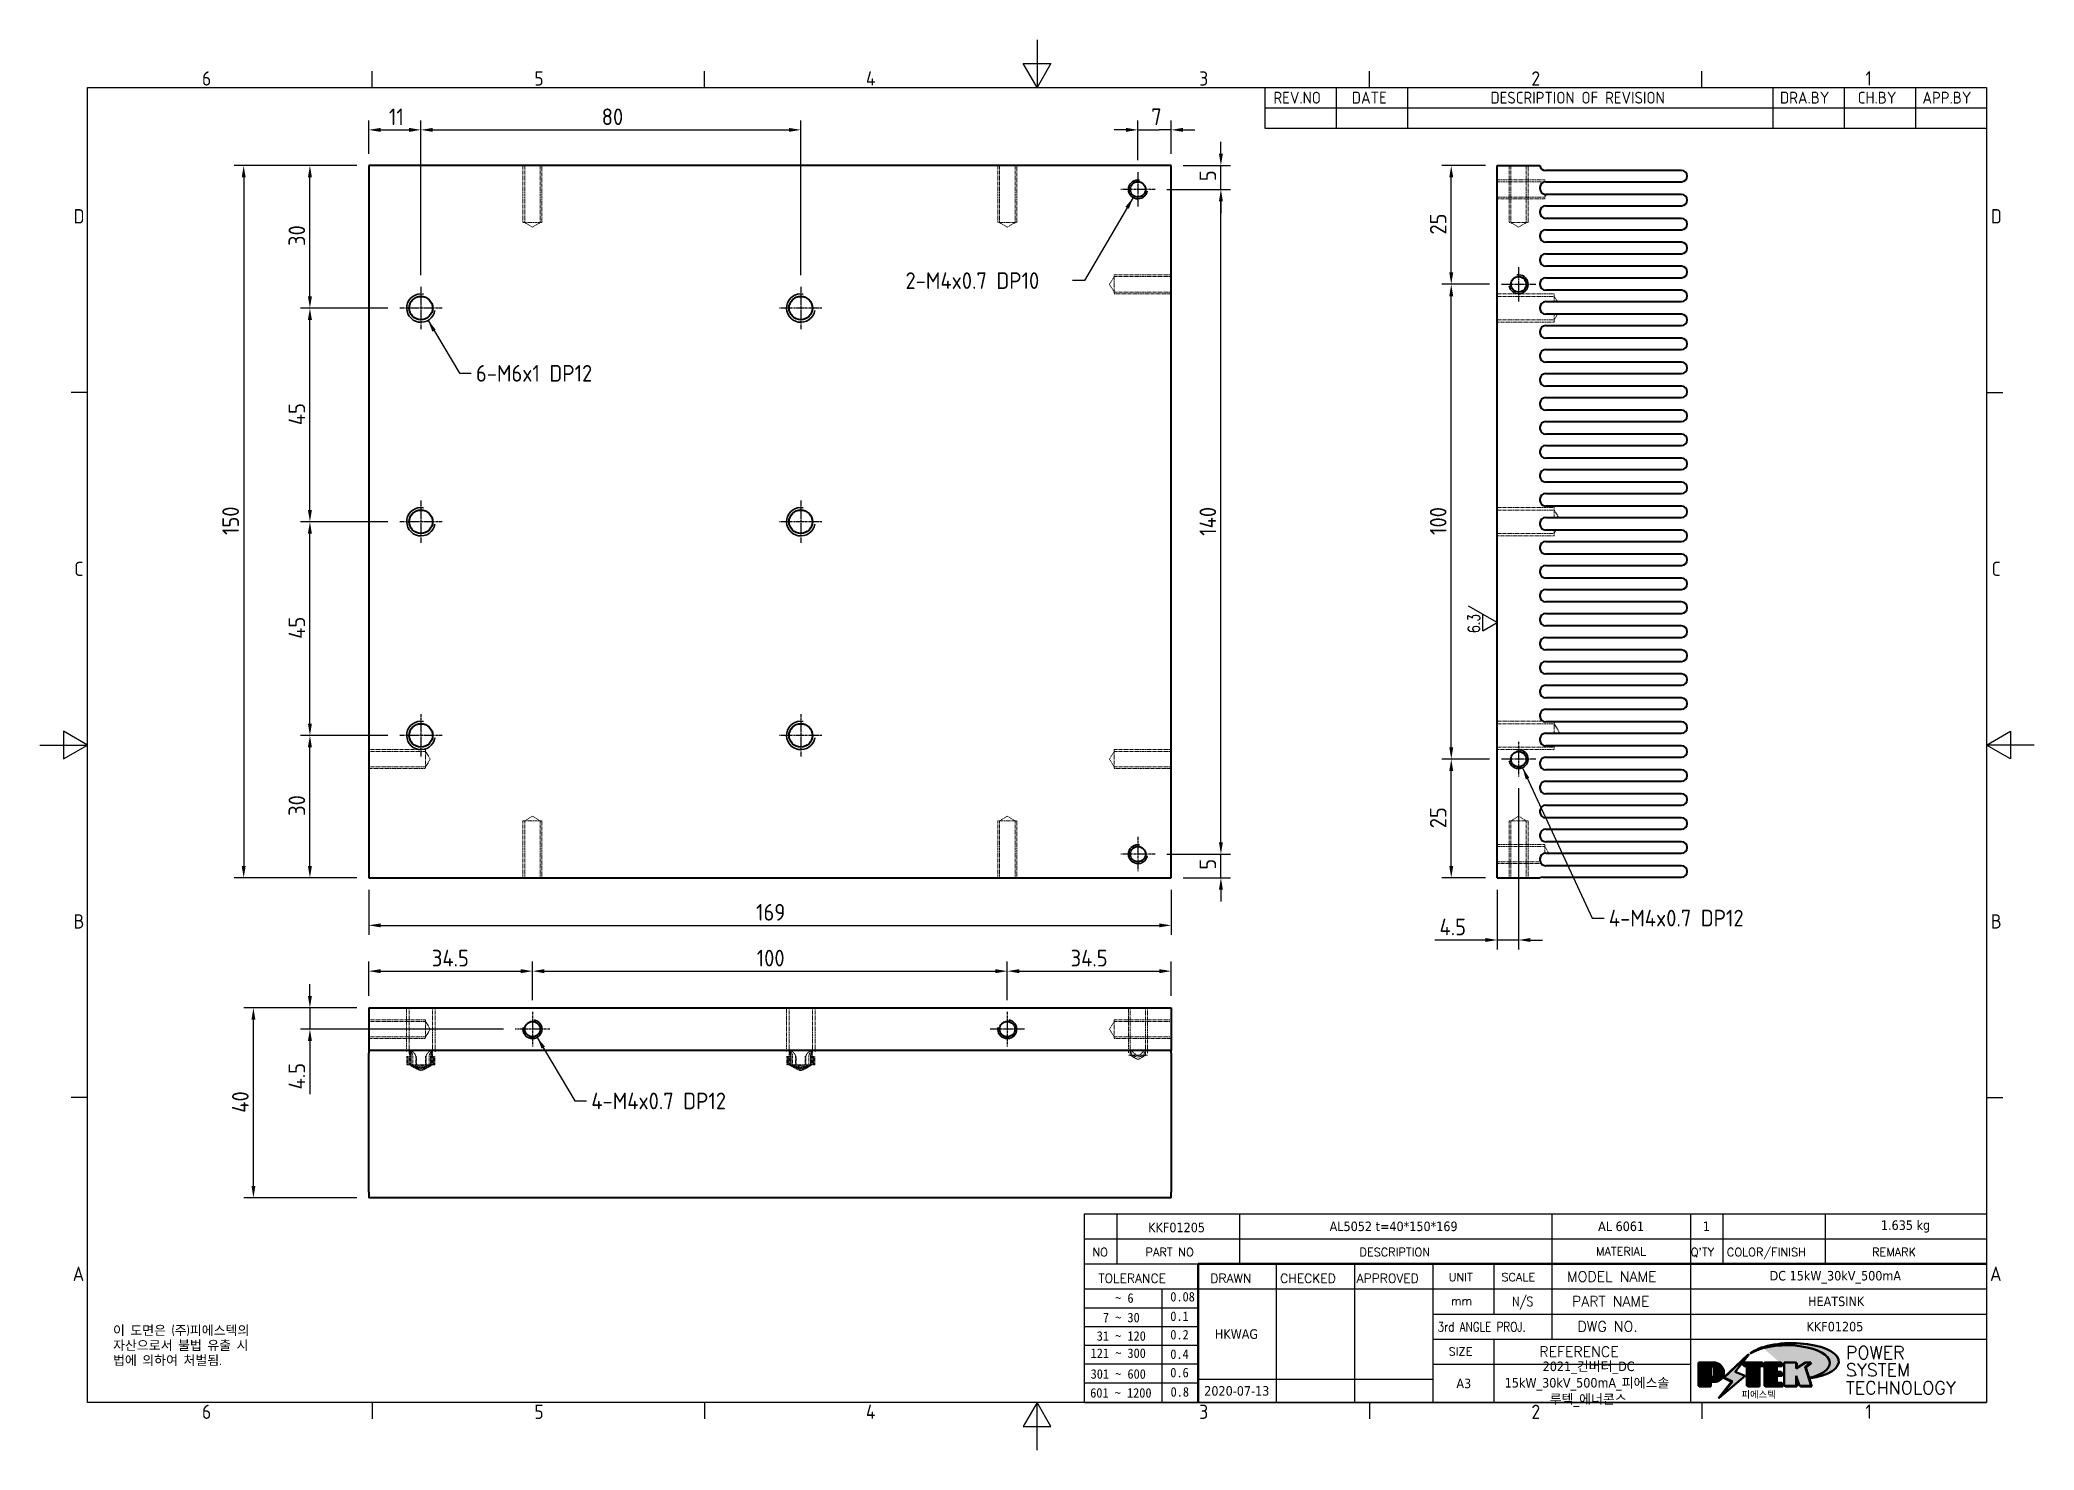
# Model space of a CAD drawing. Header units: millimetres. Extents: x 0 to 420, y 0 to 297.
import ezdxf
from ezdxf.enums import TextEntityAlignment as Align

# ---------------------------------------------------------------- set-up
doc = ezdxf.new("R2010")
doc.units = ezdxf.units.MM
doc.linetypes.add('CHAIN', pattern=[0.7087, 0.4724, -0.0591, 0.1181, -0.0591])
doc.linetypes.add('DASHED', pattern=[0.2067, 0.1654, -0.0413])
doc.layers.get('0').update_dxf_attribs({"color": 3, "lineweight": 25, "true_color": 0x00ff00})
for name, color, linetype, lineweight, true_color in [('DIM', 4, 'Continuous', 25, 0x00ffff), ('가려진 것(ISO)', 2, 'DASHED', 18, 0xffff00), ('가시적인 것(ISO)', 3, 'Continuous', 40, 0x00ff00), ('가시적인 좁은 것(ISO)', 3, 'Continuous', 35, 0x00ff00), ('기호(ISO)', 5, 'Continuous', 25, 0x0000ff), ('제목(ISO)', 5, 'Continuous', 50, 0x0000ff), ('중심 표식(ISO)', 1, 'Continuous', 25, 0xff0000), ('치수(ISO)', 2, 'Continuous', 25, 0xffff00)]:
    doc.layers.add(name, color=color, linetype=linetype, lineweight=lineweight, true_color=true_color)
doc.layers.add('경계(ISO)', color=7, linetype='Continuous', lineweight=25)
doc.layers.add('해치(ISO)', color=7, linetype='Continuous', lineweight=18)
doc.styles.add('HAN_291', font='')
doc.styles.add('HAN_370', font='', dxfattribs={"width": 2})
doc.styles.add('ISO ProportionalPSTEK', font='isocp.shx')
doc.styles.add('RC_284', font='ROMANC.shx')
doc.styles.add('RC_287', font='ROMANC.shx')
doc.styles.add('RC_292', font='ROMANC.shx')
doc.styles.add('ROMANT_294', font='romant.shx')
doc.styles.add('문자 텍스트_PSTEK_POSCO', font='isocp.shx')
doc.styles.add('치수 텍스트_PSTEK_POSCO', font='isocp.shx')
doc.styles.add('텍스트 스타일198', font='tahoma.ttf')
doc.styles.add('텍스트 스타일333', font='ROMANC.shx', dxfattribs={"width": 0.8})
doc.styles.add('텍스트 스타일492', font='romans.shx', dxfattribs={"width": 0.75})
doc.styles.get('HAN_291').set_extended_font_data('GulimChe')
doc.styles.get('HAN_370').set_extended_font_data('GulimChe')
doc.dimstyles.new('치수_PSTEK_POSCO', dxfattribs={"dimtxt": 3.5, "dimasz": 2.5, "dimexe": 2, "dimexo": 2.5, "dimgap": 1, "dimtad": 1, "dimrnd": 1e-08, "dimdsep": 46, "dimtxsty": '치수 텍스트_PSTEK_POSCO', "dimcen": 0.09, "dimdle": 10, "dimclrd": 7, "dimclre": 7, "dimclrt": 2, "dimadec": 1, "dimazin": 2, "dimtfac": 1, "dimtmove": 0, "dimatfit": 3, "dimfxl": 1, "dimtolj": 1, "dimlwd": -1, "dimlwe": -1, "dimarcsym": 0})
doc.dimstyles.new('치수_PSTEK_POSCO$7', dxfattribs={"dimtxt": 3.5, "dimasz": 2.5, "dimexe": 2, "dimexo": 2.5, "dimgap": 1, "dimtad": 1, "dimrnd": 1e-08, "dimdsep": 46, "dimtxsty": '치수 텍스트_PSTEK_POSCO', "dimcen": 0.09, "dimdle": 10, "dimclrd": 7, "dimclre": 7, "dimclrt": 2, "dimadec": 1, "dimazin": 2, "dimtfac": 1, "dimtmove": 0, "dimatfit": 3, "dimfxl": 1, "dimtolj": 1, "dimlwd": -1, "dimlwe": -1, "dimarcsym": 0})

msp = doc.modelspace()

# ---------------------------------------------------------------- texts
at = {"layer": '기호(ISO)', "color": 2, "true_color": 0xffff00, "char_height": 3.5, "attachment_point": 4, "line_spacing_factor": 0.6125, "style": '치수 텍스트_PSTEK_POSCO'}
for s, insert, width in [('{2-M4x0.7 DP10}', (182.308, 246.299), 34.1829), ('{6-M6x1 DP12}', (91.84, 226.779), 29.07632), ('{4-M4x0.7 DP12}', (330.444, 112.044), 34.57474), ('{4-M4x0.7 DP12}', (116.136, 73.536), 34.57474)]:
    msp.add_mtext(s, dxfattribs=dict(at, insert=insert, width=width))
at = {"layer": '기호(ISO)', "color": 7, "insert": (15.395, 26.228), "char_height": 2, "width": 51.24014, "attachment_point": 1, "line_spacing_factor": 0.944221, "style": '문자 텍스트_PSTEK_POSCO'}
msp.add_mtext('{이 도면은 (주)피에스텍의\\P자산으로서 불법 유출 시 \\P법에 의하여 처벌됨.}', dxfattribs=at)

# ---------------------------------------------------------------- blocks, each defined once
blk = doc.blocks.new('경계 Default Border')
at = {"layer": '경계(ISO)'}
for p, q in [((70, 287), (70, 290.4)), ((140, 287), (140, 290.4)), ((280, 287), (280, 290.4)), ((350, 287), (350, 290.4)), ((10, 222.75), (6.6, 222.75)), ((410, 222.75), (413.4, 222.75)), ((10, 74.25), (6.6, 74.25)), ((410, 74.25), (413.4, 74.25)), ((70, 10), (70, 6.6)), ((140, 10), (140, 6.6)), ((280, 10), (280, 6.6)), ((350, 10), (350, 6.6))]:
    blk.add_line(p, q, dxfattribs=at)
at = {"layer": '경계(ISO)', "flags": 128}
for points in [[(210, 297), (210, 287), (207.11, 292), (212.89, 292), (210, 287)], [(10, 10), (10, 287), (410, 287), (410, 10), (10, 10)], [(0, 148.5), (10, 148.5), (5, 151.39), (5, 145.61), (10, 148.5)], [(420, 148.5), (410, 148.5), (415, 151.39), (415, 145.61), (410, 148.5)], [(210, 0), (210, 10), (207.11, 5), (212.89, 5), (210, 10)]]:
    blk.add_lwpolyline(points, dxfattribs=at)
at = {"layer": '경계(ISO)', "color": 2, "true_color": 0xffff00, "char_height": 3, "attachment_point": 7, "style": '문자 텍스트_PSTEK_POSCO'}
for s, insert in [('6', (34.14, 287.37)), ('5', (104.14, 287.37)), ('4', (173.97, 287.4)), ('3', (244.17, 287.37)), ('2', (314.13, 287.37)), ('1', (384.49, 287.4)), ('D', (7.08, 258.35)), ('D', (410.88, 258.35)), ('C', (7.24, 184.1)), ('C', (411.04, 184.1)), ('B', (7.08, 109.85)), ('B', (410.88, 109.85)), ('A', (6.91, 35.62)), ('A', (410.71, 35.62)), ('6', (34.14, 6.57)), ('5', (104.14, 6.57)), ('4', (173.97, 6.6)), ('3', (244.17, 6.57)), ('2', (314.13, 6.57)), ('1', (384.49, 6.6))]:
    blk.add_mtext(s, dxfattribs=dict(at, insert=insert))
blk = doc.blocks.new('제목 블록 PSTEK')
at = {"true_color": 0x848484}
for points in [[(317.22, 17.06), (322.03, 21.63), (322.28, 21.94), (317.05, 16.98), (318.75, 16.19), (316, 12.72), (316.34, 13), (318.92, 16.27)], [(321.98, 19.61), (321.4, 19.61), (321.4, 19.46), (321.98, 19.46)], [(324.66, 19.46), (325.42, 19.46), (325.42, 20.11), (325.24, 20.11), (325.24, 19.61), (324.48, 19.61), (324.48, 15.34), (322.16, 15.34), (322.16, 15.19), (324.66, 15.19)], [(328.29, 19.46), (329.41, 19.46), (329.41, 20.11), (329.23, 20.11), (329.23, 19.61), (328.11, 19.61), (328.11, 18.26), (328.29, 18.26)], [(328.29, 17.42), (329.41, 17.42), (329.41, 18.11), (329.23, 18.11), (329.23, 17.56), (328.11, 17.56), (328.11, 15.99), (328.29, 15.99)], [(332.51, 16.93), (332.33, 17.43), (332.33, 15.34), (330.04, 15.34), (330.04, 15.19), (332.51, 15.19)], [(332.51, 20.11), (332.33, 20.11), (332.33, 19), (332.51, 19.11)], [(335.62, 20.11), (335.25, 20.11), (334.25, 19.31), (335.49, 15.34), (333.2, 15.34), (333.25, 15.19), (335.66, 15.19), (334.43, 19.16)], [(329.54, 15.85), (329.36, 15.85), (329.36, 15.34), (325.83, 15.34), (325.83, 15.19), (329.54, 15.19)]]:
    blk.add_hatch(color=252, dxfattribs=at).paths.add_polyline_path(points)
at = {"true_color": 0x0000ff}
blk.add_hatch(color=5, dxfattribs=at).paths.add_polyline_path([(321.62, 17.42), (319.53, 18.25), (322.45, 22.02), (317.22, 17.06), (318.92, 16.27), (316.17, 12.8)])
at = {"true_color": 0xff0000}
h = blk.add_hatch(color=1, dxfattribs=at)
edge = h.paths.add_edge_path(flags=0)
edge.add_line((314.22, 19.61), (314.22, 17))
edge.add_line((314.22, 17), (314.35, 17))
edge.add_arc((314.35, 17.65), 0.651, 270, 360)
edge.add_line((315, 17.65), (315, 18.96))
edge.add_arc((314.35, 18.96), 0.651, 0, 90)
edge.add_line((314.35, 19.61), (314.22, 19.61))
edge = h.paths.add_edge_path()
edge.add_arc((314.98, 18.29), 1.97, 270, 450)
edge.add_line((314.98, 20.26), (311.77, 20.26))
edge.add_line((311.77, 20.26), (311.77, 15.34))
edge.add_line((311.77, 15.34), (314.22, 15.34))
edge.add_line((314.22, 15.34), (314.22, 16.32))
edge.add_line((314.22, 16.32), (314.98, 16.32))
at = {"true_color": 0x848484}
h = blk.add_hatch(color=252, dxfattribs=at)
edge = h.paths.add_edge_path()
edge.add_arc((314.98, 18.29), 1.97, 270, 406.8279)
edge.add_arc((315.16, 18.14), 1.97, -90, 53.561, ccw=False)
edge.add_line((315.16, 16.17), (314.4, 16.17))
edge.add_line((314.4, 16.17), (314.4, 15.19))
edge.add_line((314.4, 15.19), (311.94, 15.19))
edge.add_line((311.94, 15.19), (311.94, 15.34))
edge.add_line((311.94, 15.34), (314.22, 15.34))
edge.add_line((314.22, 15.34), (314.22, 16.32))
edge.add_line((314.22, 16.32), (314.98, 16.32))
h = blk.add_hatch(color=252, dxfattribs=at)
edge = h.paths.add_edge_path()
edge.add_line((314.4, 19.46), (314.53, 19.46))
edge.add_arc((314.53, 18.81), 0.651, 60.4189, 90, ccw=False)
edge.add_arc((314.35, 18.96), 0.651, 39.9699, 90)
edge.add_line((314.35, 19.61), (314.22, 19.61))
edge.add_line((314.22, 19.61), (314.22, 17))
edge.add_line((314.22, 17), (314.35, 17))
edge.add_arc((314.35, 17.65), 0.651, 270, 274.6931)
edge.add_line((314.4, 17), (314.4, 19.46))
at = {"true_color": 0xff0000}
for points in [[(324.48, 19.61), (325.24, 19.61), (325.24, 20.26), (321.23, 20.26), (321.23, 19.61), (321.98, 19.61), (321.98, 15.34), (324.48, 15.34)], [(329.23, 20.26), (325.66, 20.26), (325.66, 15.34), (329.36, 15.34), (329.36, 15.99), (328.11, 15.99), (328.11, 17.56), (329.23, 17.56), (329.23, 18.26), (328.11, 18.26), (328.11, 19.61), (329.23, 19.61)], [(332.33, 20.26), (329.86, 20.26), (329.86, 15.34), (332.33, 15.34), (332.33, 17.43), (333.07, 15.34), (335.49, 15.34), (334.25, 19.31), (335.44, 20.26), (334.31, 20.26), (332.33, 19)]]:
    blk.add_hatch(color=1, dxfattribs=at).paths.add_polyline_path(points)
at = {"layer": '해치(ISO)', "true_color": 0x27d1fc}
h = blk.add_hatch(color=140, dxfattribs=at)
edge = h.paths.add_edge_path()
edge.add_ellipse((330.37, 20.16), major_axis=(9.1, 0), ratio=0.40699, start_angle=301.3098, end_angle=507.7437)
edge.add_ellipse((331.53, 20.46), major_axis=(-9.82, 0), ratio=0.39426, start_angle=111.5121, end_angle=334.4703, ccw=False)
edge.add_line((335.14, 16.86), (335.1, 16.99))
at = {"color": 180, "true_color": 0x3f00ff}
for p, q in [((182.48, 11.79), (182.48, 51.57)), ((182.48, 51.57), (372.48, 51.57)), ((189.27, 51.57), (189.27, 41.01)), ((215.22, 41.01), (215.22, 51.57)), ((280.88, 51.57), (280.88, 41.01)), ((310.09, 51.57), (310.09, 41.01)), ((316.9, 51.57), (316.9, 41.01)), ((338.46, 51.57), (338.46, 41.01)), ((372.48, 51.57), (372.48, 11.79)), ((182.48, 46.29), (372.48, 46.29)), ((182.48, 41.01), (206.45, 41.01)), ((222.94, 11.79), (222.94, 41.01)), ((239.43, 11.79), (239.43, 41.01)), ((255.92, 11.79), (255.92, 41.01)), ((268.69, 41.01), (268.69, 30.45)), ((280.88, 41.01), (280.88, 25.17)), ((310.09, 41.01), (310.09, 11.79)), ((182.48, 35.73), (206.45, 35.73)), ((198.86, 12.03), (198.86, 35.73)), ((206.45, 35.73), (372.48, 35.73)), ((182.48, 31.78), (206.45, 31.78)), ((255.92, 30.45), (372.48, 30.45)), ((182.48, 27.83), (206.45, 27.83)), ((182.48, 23.88), (206.45, 23.88)), ((255.92, 25.17), (372.48, 25.17)), ((268.69, 25.17), (268.69, 11.79)), ((182.48, 19.93), (206.45, 19.93)), ((255.92, 19.89), (310.09, 19.89)), ((182.48, 15.98), (206.45, 15.98)), ((206.45, 16.74), (255.92, 16.74)), ((182.48, 11.79), (372.48, 11.79))]:
    blk.add_line(p, q, dxfattribs=at)
at = {"color": 7, "lineweight": 50}
for p, q in [((206.45, 11.79), (206.45, 41.01)), ((206.45, 41.01), (372.48, 41.01))]:
    blk.add_line(p, q, dxfattribs=at)
at = {"color": 7}
for p, q in [((322.28, 21.94), (317.05, 16.98)), ((322.45, 22.02), (317.22, 17.06)), ((317.22, 17.06), (322.03, 21.63)), ((319.53, 18.25), (322.45, 22.02)), ((322.03, 21.63), (322.28, 21.94)), ((314.98, 20.26), (311.77, 20.26)), ((311.77, 20.26), (311.77, 15.34)), ((314.98, 20.26), (311.77, 20.26)), ((311.77, 20.26), (311.77, 15.34)), ((314.22, 17), (314.22, 19.61)), ((314.22, 19.61), (314.35, 19.61)), ((314.35, 19.61), (314.22, 19.61)), ((314.22, 19.61), (314.22, 17)), ((314.22, 17), (314.22, 19.61)), ((314.22, 19.61), (314.35, 19.61)), ((314.35, 17), (314.22, 17)), ((314.22, 17), (314.35, 17)), ((314.35, 17), (314.22, 17)), ((314.4, 19.46), (314.53, 19.46)), ((314.4, 17), (314.4, 19.46)), ((315, 18.96), (315, 17.65)), ((315, 18.96), (315, 17.65)), ((316.17, 12.8), (321.62, 17.42)), ((317.05, 16.98), (318.75, 16.19)), ((318.92, 16.27), (317.22, 17.06)), ((317.22, 17.06), (318.92, 16.27)), ((321.62, 17.42), (319.53, 18.25)), ((325.24, 20.26), (321.23, 20.26)), ((321.23, 20.26), (321.23, 19.61)), ((325.24, 20.26), (321.23, 20.26)), ((321.23, 20.26), (321.23, 19.61)), ((321.23, 19.61), (321.98, 19.61)), ((321.23, 19.61), (321.98, 19.61)), ((321.4, 19.61), (321.4, 19.46)), ((321.98, 19.61), (321.4, 19.61)), ((321.4, 19.46), (321.98, 19.46)), ((321.98, 19.61), (321.98, 15.34)), ((321.98, 19.46), (321.98, 19.61)), ((321.98, 19.61), (321.98, 15.34)), ((324.48, 19.61), (325.24, 19.61)), ((324.48, 15.34), (324.48, 19.61)), ((325.24, 19.61), (324.48, 19.61)), ((324.48, 19.61), (324.48, 15.34)), ((324.48, 19.61), (325.24, 19.61)), ((324.48, 15.34), (324.48, 19.61)), ((324.66, 19.46), (325.42, 19.46)), ((324.66, 15.19), (324.66, 19.46)), ((325.24, 19.61), (325.24, 20.26)), ((325.24, 19.61), (325.24, 20.26)), ((325.42, 20.11), (325.24, 20.11)), ((325.24, 20.11), (325.24, 19.61)), ((325.42, 19.46), (325.42, 20.11)), ((329.23, 20.26), (325.66, 20.26)), ((325.66, 20.26), (325.66, 15.34)), ((325.66, 20.26), (325.66, 15.34)), ((329.23, 20.26), (325.66, 20.26)), ((328.11, 18.26), (328.11, 19.61)), ((328.11, 19.61), (329.23, 19.61)), ((329.23, 19.61), (328.11, 19.61)), ((328.11, 19.61), (328.11, 18.26)), ((328.11, 18.26), (328.11, 19.61)), ((328.11, 19.61), (329.23, 19.61)), ((329.23, 18.26), (328.11, 18.26)), ((328.11, 18.26), (328.29, 18.26)), ((329.23, 18.26), (328.11, 18.26)), ((328.11, 17.56), (329.23, 17.56)), ((328.11, 15.99), (328.11, 17.56)), ((329.23, 17.56), (328.11, 17.56)), ((328.11, 17.56), (328.11, 15.99)), ((328.11, 17.56), (329.23, 17.56)), ((328.11, 15.99), (328.11, 17.56)), ((328.29, 18.26), (328.29, 19.46)), ((328.29, 19.46), (329.41, 19.46)), ((328.29, 15.99), (328.29, 17.42)), ((328.29, 17.42), (329.41, 17.42)), ((329.23, 19.61), (329.23, 20.26)), ((329.23, 19.61), (329.23, 20.26)), ((329.41, 20.11), (329.23, 20.11)), ((329.23, 20.11), (329.23, 19.61)), ((329.23, 17.56), (329.23, 18.26)), ((329.23, 17.56), (329.23, 18.26)), ((329.41, 18.11), (329.23, 18.11)), ((329.23, 18.11), (329.23, 17.56)), ((329.41, 19.46), (329.41, 20.11)), ((329.41, 17.42), (329.41, 18.11)), ((332.33, 20.26), (329.86, 20.26)), ((329.86, 20.26), (329.86, 15.34)), ((329.86, 20.26), (329.86, 15.34)), ((332.33, 20.26), (329.86, 20.26)), ((334.31, 20.26), (332.33, 19)), ((332.33, 19), (332.33, 20.26)), ((334.31, 20.26), (332.33, 19)), ((332.33, 19), (332.33, 20.26)), ((332.51, 20.11), (332.33, 20.11)), ((332.33, 20.11), (332.33, 19)), ((332.33, 19), (332.51, 19.11)), ((332.33, 17.43), (333.07, 15.34)), ((332.33, 15.34), (332.33, 17.43)), ((332.51, 16.93), (332.33, 17.43)), ((332.33, 17.43), (332.33, 15.34)), ((332.33, 17.43), (333.07, 15.34)), ((332.33, 15.34), (332.33, 17.43)), ((332.51, 19.11), (332.51, 20.11)), ((332.51, 15.19), (332.51, 16.93)), ((334.25, 19.31), (335.44, 20.26)), ((334.25, 19.31), (335.44, 20.26)), ((335.25, 20.11), (334.25, 19.31)), ((335.49, 15.34), (334.25, 19.31)), ((334.25, 19.31), (335.49, 15.34)), ((335.49, 15.34), (334.25, 19.31)), ((335.44, 20.26), (334.31, 20.26)), ((335.44, 20.26), (334.31, 20.26)), ((334.43, 19.16), (335.62, 20.11)), ((335.66, 15.19), (334.43, 19.16)), ((335.62, 20.11), (335.25, 20.11)), ((345.04, 17.5), (344.99, 17.69)), ((311.77, 15.34), (314.22, 15.34)), ((311.77, 15.34), (314.22, 15.34)), ((314.22, 15.34), (311.94, 15.34)), ((311.94, 15.34), (311.94, 15.19)), ((311.94, 15.19), (314.4, 15.19)), ((314.22, 16.32), (314.98, 16.32)), ((314.22, 15.34), (314.22, 16.32)), ((314.98, 16.32), (314.22, 16.32)), ((314.22, 16.32), (314.22, 15.34)), ((314.22, 16.32), (314.98, 16.32)), ((314.22, 15.34), (314.22, 16.32)), ((314.4, 16.17), (315.16, 16.17)), ((314.4, 15.19), (314.4, 16.17)), ((318.75, 16.19), (316, 12.72)), ((316, 12.72), (316.34, 13)), ((318.92, 16.27), (316.17, 12.8)), ((316.34, 13), (318.92, 16.27)), ((321.98, 15.34), (324.48, 15.34)), ((321.98, 15.34), (324.48, 15.34)), ((324.48, 15.34), (322.16, 15.34)), ((322.16, 15.34), (322.16, 15.19)), ((322.16, 15.19), (324.66, 15.19)), ((325.66, 15.34), (329.36, 15.34)), ((325.66, 15.34), (329.36, 15.34)), ((329.36, 15.34), (325.83, 15.34)), ((325.83, 15.34), (325.83, 15.19)), ((325.83, 15.19), (329.54, 15.19)), ((329.36, 15.99), (328.11, 15.99)), ((328.11, 15.99), (328.29, 15.99)), ((329.36, 15.99), (328.11, 15.99)), ((329.36, 15.34), (329.36, 15.99)), ((329.36, 15.34), (329.36, 15.99)), ((329.54, 15.85), (329.36, 15.85)), ((329.36, 15.85), (329.36, 15.34)), ((329.54, 15.19), (329.54, 15.85)), ((329.86, 15.34), (332.33, 15.34)), ((329.86, 15.34), (332.33, 15.34)), ((332.33, 15.34), (330.04, 15.34)), ((330.04, 15.34), (330.04, 15.19)), ((330.04, 15.19), (332.51, 15.19)), ((333.07, 15.34), (335.49, 15.34)), ((333.07, 15.34), (335.49, 15.34)), ((335.49, 15.34), (333.2, 15.34)), ((333.2, 15.34), (333.25, 15.19)), ((333.25, 15.19), (335.66, 15.19))]:
    blk.add_line(p, q, dxfattribs=at)
at = {"color": 5, "true_color": 0x0000ff}
for p, q in [((322.45, 22.02), (317.22, 17.06)), ((319.53, 18.25), (322.45, 22.02)), ((316.17, 12.8), (321.62, 17.42)), ((317.22, 17.06), (318.92, 16.27)), ((321.62, 17.42), (319.53, 18.25)), ((318.92, 16.27), (316.17, 12.8))]:
    blk.add_line(p, q, dxfattribs=at)
at = {"color": 1, "true_color": 0xff0000}
for p, q in [((314.98, 20.26), (311.77, 20.26)), ((311.77, 20.26), (311.77, 15.34)), ((314.22, 17), (314.22, 19.61)), ((314.22, 19.61), (314.35, 19.61)), ((314.35, 17), (314.22, 17)), ((315, 18.96), (315, 17.65)), ((325.24, 20.26), (321.23, 20.26)), ((321.23, 20.26), (321.23, 19.61)), ((321.23, 19.61), (321.98, 19.61)), ((321.98, 19.61), (321.98, 15.34)), ((324.48, 19.61), (325.24, 19.61)), ((324.48, 15.34), (324.48, 19.61)), ((325.24, 19.61), (325.24, 20.26)), ((329.23, 20.26), (325.66, 20.26)), ((325.66, 20.26), (325.66, 15.34)), ((328.11, 18.26), (328.11, 19.61)), ((328.11, 19.61), (329.23, 19.61)), ((329.23, 18.26), (328.11, 18.26)), ((328.11, 17.56), (329.23, 17.56)), ((328.11, 15.99), (328.11, 17.56)), ((329.23, 19.61), (329.23, 20.26)), ((329.23, 17.56), (329.23, 18.26)), ((332.33, 20.26), (329.86, 20.26)), ((329.86, 20.26), (329.86, 15.34)), ((334.31, 20.26), (332.33, 19)), ((332.33, 19), (332.33, 20.26)), ((332.33, 17.43), (333.07, 15.34)), ((332.33, 15.34), (332.33, 17.43)), ((334.25, 19.31), (335.44, 20.26)), ((335.49, 15.34), (334.25, 19.31)), ((335.44, 20.26), (334.31, 20.26)), ((311.77, 15.34), (314.22, 15.34)), ((314.22, 16.32), (314.98, 16.32)), ((314.22, 15.34), (314.22, 16.32)), ((321.98, 15.34), (324.48, 15.34)), ((325.66, 15.34), (329.36, 15.34)), ((329.36, 15.99), (328.11, 15.99)), ((329.36, 15.34), (329.36, 15.99)), ((329.86, 15.34), (332.33, 15.34)), ((333.07, 15.34), (335.49, 15.34))]:
    blk.add_line(p, q, dxfattribs=at)
at = {"color": 7}
for centre, radius, start, end in [((314.35, 18.96), 0.651, 0, 90), ((314.35, 18.96), 0.651, 39.9699, 90), ((314.35, 18.96), 0.651, 0, 90), ((314.35, 17.65), 0.651, 270, 0), ((314.35, 17.65), 0.651, 270, 0), ((314.35, 17.65), 0.651, 270, 274.6931), ((314.53, 18.81), 0.651, 60.4189, 90), ((314.98, 18.29), 1.97, 270, 90), ((314.98, 18.29), 1.97, 270, 90), ((314.98, 18.29), 1.97, 270, 46.8279), ((315.16, 18.14), 1.97, 270, 53.561)]:
    blk.add_arc(centre, radius, start, end, dxfattribs=at)
at = {"color": 1, "true_color": 0xff0000}
for centre, radius, start, end in [((314.35, 18.96), 0.651, 0, 90), ((314.35, 17.65), 0.651, 270, 0), ((314.98, 18.29), 1.97, 270, 90)]:
    blk.add_arc(centre, radius, start, end, dxfattribs=at)
at = {"layer": '제목(ISO)', "lineweight": 18}
blk.add_line((182.48, 35.73), (182.48, 11.79), dxfattribs=at)
at = {"layer": '제목(ISO)'}
for p, q in [((322.28, 21.94), (317.05, 16.98)), ((322.45, 22.02), (317.22, 17.06)), ((317.22, 17.06), (322.03, 21.63)), ((319.53, 18.25), (322.45, 22.02)), ((322.03, 21.63), (322.28, 21.94)), ((314.98, 20.26), (311.77, 20.26)), ((311.77, 20.26), (311.77, 15.34)), ((314.22, 17), (314.22, 19.61)), ((314.22, 19.61), (314.35, 19.61)), ((314.35, 19.61), (314.22, 19.61)), ((314.22, 19.61), (314.22, 17)), ((314.35, 17), (314.22, 17)), ((314.22, 17), (314.35, 17)), ((314.4, 19.46), (314.53, 19.46)), ((314.4, 17), (314.4, 19.46)), ((315, 18.96), (315, 17.65)), ((316.17, 12.8), (321.62, 17.42)), ((317.05, 16.98), (318.75, 16.19)), ((317.22, 17.06), (318.92, 16.27)), ((318.92, 16.27), (317.22, 17.06)), ((321.62, 17.42), (319.53, 18.25)), ((325.24, 20.26), (321.23, 20.26)), ((321.23, 20.26), (321.23, 19.61)), ((321.23, 19.61), (321.98, 19.61)), ((321.98, 19.61), (321.4, 19.61)), ((321.4, 19.61), (321.4, 19.46)), ((321.4, 19.46), (321.98, 19.46)), ((321.98, 19.61), (321.98, 15.34)), ((321.98, 19.46), (321.98, 19.61)), ((324.48, 19.61), (325.24, 19.61)), ((324.48, 15.34), (324.48, 19.61)), ((325.24, 19.61), (324.48, 19.61)), ((324.48, 19.61), (324.48, 15.34)), ((324.66, 19.46), (325.42, 19.46)), ((324.66, 15.19), (324.66, 19.46)), ((325.24, 19.61), (325.24, 20.26)), ((325.42, 20.11), (325.24, 20.11)), ((325.24, 20.11), (325.24, 19.61)), ((325.42, 19.46), (325.42, 20.11)), ((329.23, 20.26), (325.66, 20.26)), ((325.66, 20.26), (325.66, 15.34)), ((328.11, 18.26), (328.11, 19.61)), ((328.11, 19.61), (329.23, 19.61)), ((329.23, 19.61), (328.11, 19.61)), ((328.11, 19.61), (328.11, 18.26)), ((329.23, 18.26), (328.11, 18.26)), ((328.11, 18.26), (328.29, 18.26)), ((328.11, 15.99), (328.11, 17.56)), ((328.11, 17.56), (329.23, 17.56)), ((329.23, 17.56), (328.11, 17.56)), ((328.11, 17.56), (328.11, 15.99)), ((328.29, 19.46), (329.41, 19.46)), ((328.29, 18.26), (328.29, 19.46)), ((328.29, 17.42), (329.41, 17.42)), ((328.29, 15.99), (328.29, 17.42)), ((329.23, 19.61), (329.23, 20.26)), ((329.41, 20.11), (329.23, 20.11)), ((329.23, 20.11), (329.23, 19.61)), ((329.23, 17.56), (329.23, 18.26)), ((329.41, 18.11), (329.23, 18.11)), ((329.23, 18.11), (329.23, 17.56)), ((329.41, 19.46), (329.41, 20.11)), ((329.41, 17.42), (329.41, 18.11)), ((332.33, 20.26), (329.86, 20.26)), ((329.86, 20.26), (329.86, 15.34)), ((334.31, 20.26), (332.33, 19)), ((332.33, 19), (332.33, 20.26)), ((332.51, 20.11), (332.33, 20.11)), ((332.33, 20.11), (332.33, 19)), ((332.33, 19), (332.51, 19.11)), ((332.33, 15.34), (332.33, 17.43)), ((332.33, 17.43), (333.07, 15.34)), ((332.51, 16.93), (332.33, 17.43)), ((332.33, 17.43), (332.33, 15.34)), ((332.51, 19.11), (332.51, 20.11)), ((332.51, 15.19), (332.51, 16.93)), ((334.25, 19.31), (335.44, 20.26)), ((335.25, 20.11), (334.25, 19.31)), ((335.49, 15.34), (334.25, 19.31)), ((334.25, 19.31), (335.49, 15.34)), ((335.44, 20.26), (334.31, 20.26)), ((334.43, 19.16), (335.62, 20.11)), ((335.66, 15.19), (334.43, 19.16)), ((335.62, 20.11), (335.25, 20.11)), ((311.77, 15.34), (314.22, 15.34)), ((314.22, 15.34), (311.94, 15.34)), ((311.94, 15.34), (311.94, 15.19)), ((311.94, 15.19), (314.4, 15.19)), ((314.22, 15.34), (314.22, 16.32)), ((314.22, 16.32), (314.98, 16.32)), ((314.98, 16.32), (314.22, 16.32)), ((314.22, 16.32), (314.22, 15.34)), ((314.4, 15.19), (314.4, 16.17)), ((314.4, 16.17), (315.16, 16.17)), ((318.75, 16.19), (316, 12.72)), ((316, 12.72), (316.34, 13)), ((318.92, 16.27), (316.17, 12.8)), ((316.34, 13), (318.92, 16.27)), ((321.98, 15.34), (324.48, 15.34)), ((324.48, 15.34), (322.16, 15.34)), ((322.16, 15.34), (322.16, 15.19)), ((322.16, 15.19), (324.66, 15.19)), ((325.66, 15.34), (329.36, 15.34)), ((329.36, 15.34), (325.83, 15.34)), ((325.83, 15.34), (325.83, 15.19)), ((325.83, 15.19), (329.54, 15.19)), ((329.36, 15.99), (328.11, 15.99)), ((328.11, 15.99), (328.29, 15.99)), ((329.36, 15.34), (329.36, 15.99)), ((329.54, 15.85), (329.36, 15.85)), ((329.36, 15.85), (329.36, 15.34)), ((329.54, 15.19), (329.54, 15.85)), ((329.86, 15.34), (332.33, 15.34)), ((332.33, 15.34), (330.04, 15.34)), ((330.04, 15.34), (330.04, 15.19)), ((330.04, 15.19), (332.51, 15.19)), ((333.07, 15.34), (335.49, 15.34)), ((335.49, 15.34), (333.2, 15.34)), ((333.2, 15.34), (333.25, 15.19)), ((333.25, 15.19), (335.66, 15.19))]:
    blk.add_line(p, q, dxfattribs=at)
at = {"layer": '제목(ISO)', "color": 4, "true_color": 0x00ffff}
blk.add_line((335.14, 16.86), (335.1, 16.99), dxfattribs=at)
at = {"layer": '제목(ISO)'}
for centre, radius, start, end in [((314.35, 18.96), 0.651, 0, 90), ((314.35, 18.96), 0.651, 39.9699, 90), ((314.35, 17.65), 0.651, 270, 0), ((314.35, 17.65), 0.651, 270, 274.6931), ((314.53, 18.81), 0.651, 60.4189, 90), ((314.98, 18.29), 1.97, 46.8279, 90), ((314.98, 18.29), 1.97, 270, 46.8279), ((314.98, 18.29), 1.97, 270, 46.8279), ((315.16, 18.14), 1.97, 270, 53.561)]:
    blk.add_arc(centre, radius, start, end, dxfattribs=at)
at = {"layer": '제목(ISO)', "color": 4, "true_color": 0x00ffff}
for centre, major_axis, ratio, start_param, end_param in [((331.53, 20.46), (9.82, 0), 0.39426, 5.087845, 8.9792), ((330.37, 20.16), (9.1, 0), 0.40699, 5.258849, 8.861799)]:
    blk.add_ellipse(centre, major_axis=major_axis, ratio=ratio, start_param=start_param, end_param=end_param, dxfattribs=at)
at = {"color": 2, "true_color": 0xffff00}
for s, height, style, p in [('NO', 1.742, 'RC_284', (184.14, 42.62)), ('PART NO', 1.742, 'RC_284', (195.34, 42.62)), ('DESCRIPTION', 1.7424, 'RC_284', (240.4, 42.62)), ("Q'TY", 1.742, 'RC_284', (310.14, 42.62)), ('COLOR/FINISH', 1.7424, 'RC_284', (317.77, 42.62)), ('REMARK', 1.742, 'RC_284', (348.35, 42.62)), (' TOLERANCE', 1.9, 'RC_287', (184.09, 37.01)), ('DRAWN', 1.9, 'RC_287', (208.98, 37.01)), ('CHECKED', 1.9, 'RC_287', (223.69, 37.01)), ('APPROVED', 1.9, 'RC_287', (239.78, 37.01)), ('UNIT', 1.742, 'RC_284', (259.17, 37.34)), ('SCALE', 1.742, 'RC_284', (270.29, 37.34)), ('MODEL NAME', 2.178, 'RC_292', (284.1, 37.25)), ('    ~ 6', 2, 'HAN_291', (183.77, 32.82)), ('0.08', 2, 'HAN_291', (200.55, 33.1)), ('PART NAME', 2.178, 'RC_292', (285.14, 32.03)), ('  7 ~ 30', 2, 'HAN_291', (183.77, 28.71)), ('0.1', 2, 'HAN_291', (200.55, 28.99)), ('mm', 1.742, 'RC_284', (259.65, 32.35)), (' 31 ~ 120', 2, 'HAN_291', (183.77, 24.83)), ('0.2', 2, 'HAN_291', (200.55, 25.11)), (' DWG NO.', 2.178, 'RC_292', (284.81, 26.75)), ('121 ~ 300', 2, 'HAN_291', (183.77, 21.21)), ('0.4', 2, 'HAN_291', (200.55, 21)), ('SIZE', 1.742, 'RC_284', (259.17, 21.69)), ('REFERENCE', 2.178, 'RC_292', (278.27, 21.43)), ('301 ~ 600', 2, 'HAN_291', (183.77, 16.83)), ('0.6', 2, 'HAN_291', (200.55, 17.12)), ('601 ~ 1200', 2, 'HAN_291', (183.68, 12.85)), ('0.8', 2, 'HAN_291', (200.61, 13.06))]:
    blk.add_text(s, height=height, dxfattribs=dict(at, style=style)).set_placement(p)
at = {"color": 2, "true_color": 0xffff00, "style": 'RC_284'}
blk.add_text('MATERIAL', height=1.742, dxfattribs=at).set_placement((295.48, 43.65), align=Align.MIDDLE_CENTER)
at = {"color": 7, "style": '텍스트 스타일333', "width": 0.8}
blk.add_text('N/S', height=2, dxfattribs=at).set_placement((274.78, 33.09), align=Align.MIDDLE_CENTER)
at = {"color": 2, "true_color": 0xffff00, "style": '텍스트 스타일333', "width": 0.8}
blk.add_text('3rd ANGLE PROJ.', height=2, dxfattribs=at).set_placement((256.84, 26.76))
at = {"color": 7, "style": 'ROMANT_294'}
for s, p in [('POWER', (342.83, 20.97)), ('SYSTEM', (342.83, 17.33)), ('TECHNOLOGY', (342.83, 13.57))]:
    blk.add_text(s, height=2.7, dxfattribs=at).set_placement(p)
at = {"color": 7, "insert": (320.85, 14.21), "char_height": 1.4, "attachment_point": 1, "line_spacing_factor": 0.332, "style": 'HAN_370'}
blk.add_mtext('\\fHY견고딕|b0|i0;\\H1.4000;피에스텍', dxfattribs=at)
at = {"layer": '제목(ISO)', "color": 7, "style": '텍스트 스타일198'}
for tag, p in [('질량\\P3;_001', (350.21, 48.16)), ('부품_번호_001', (195.9, 47.68)), ('설명_001', (234.1, 47.92)), ('재질_001', (290.65, 47.93)), ("3._Q'TY_001", (312.71, 47.92)), ('1._MODEL_NAME_001', (326.77, 37.52)), ('제목_001', (334.88, 32.12)), ('설계자_001', (209.94, 25.23)), ('부품_번호_001', (334.56, 26.81)), ('시트_크기_001', (260.81, 14.84)), ('프로젝트_002', (270.98, 14.98)), ('프로젝트_001', (278.97, 18.44)), ('작성_날짜_001', (207.69, 13.27)), ('프로젝트_003', (280.45, 11.55))]:
    blk.add_attdef(tag, p, '', height=2, dxfattribs=at)
for tag, p in [('4._COLOR', (327.68, 48.93)), ('점검자', (231.18, 26.23)), ('엔지니어링_승인자', (247.67, 26.23)), ('점검_날짜', (231.18, 14.27)), ('엔지니어링_승인_날짜', (247.67, 14.27))]:
    blk.add_attdef(tag, text='', height=2, dxfattribs=at).set_placement(p, align=Align.MIDDLE_CENTER)
blk = doc.blocks.new('리비전 내역')
at = {"layer": '기호(ISO)'}
for p, q in [((258, 287), (410, 287)), ((258, 287), (258, 282.72)), ((273, 287), (273, 282.72)), ((288, 287), (288, 282.72)), ((365, 287), (365, 282.72)), ((380, 287), (380, 282.72)), ((395, 287), (395, 282.72)), ((410, 287), (410, 282.72)), ((258, 282.72), (410, 282.72)), ((258, 282.72), (258, 278.44)), ((273, 282.72), (273, 278.44)), ((288, 282.72), (288, 278.44)), ((365, 282.72), (365, 278.44)), ((380, 282.72), (380, 278.44)), ((395, 282.72), (395, 278.44)), ((410, 282.72), (410, 278.44)), ((258, 278.44), (410, 278.44))]:
    blk.add_line(p, q, dxfattribs=at)
at = {"layer": '기호(ISO)', "color": 2, "true_color": 0xffff00, "char_height": 2.5, "attachment_point": 7, "style": 'ISO ProportionalPSTEK'}
for s, insert in [('REV.NO', (259.79, 283.58)), ('DATE', (276.31, 283.58)), ('DESCRIPTION OF REVISION', (305.51, 283.58)), ('DRA.BY', (366.48, 283.58)), ('CH.BY', (382.86, 283.58)), ('APP.BY', (396.48, 283.58))]:
    blk.add_mtext(s, dxfattribs=dict(at, insert=insert))
blk = doc.blocks.new('*D22')
at = {"layer": 'Defpoints', "color": 0, "transparency": 16777216}
for p in [(56.87, 150.52), (75.79, 150.52), (69.25, 120.52)]:
    blk.add_point(p, dxfattribs=at)
at = {"layer": '치수(ISO)', "color": 7, "transparency": 16777216}
for p, q in [((73.29, 150.52), (54.87, 150.52)), ((56.87, 123.02), (56.87, 148.02)), ((66.75, 120.52), (54.87, 120.52))]:
    blk.add_line(p, q, dxfattribs=at)
for points in [[(56.45, 148.02), (57.29, 148.02), (56.87, 150.52)], [(56.45, 123.02), (57.29, 123.02), (56.87, 120.52)]]:
    blk.add_solid(points, dxfattribs=at)
at = {"layer": '치수(ISO)', "color": 2, "transparency": 16777216, "insert": (54.12, 133.58), "char_height": 3.5, "attachment_point": 4, "rotation": 90, "style": '치수 텍스트_PSTEK_POSCO'}
blk.add_mtext('\\A1;30', dxfattribs=at)
blk = doc.blocks.new('*D23')
at = {"layer": 'Defpoints', "color": 0, "transparency": 16777216}
for p in [(56.87, 195.52), (75.79, 195.52), (75.79, 150.52)]:
    blk.add_point(p, dxfattribs=at)
at = {"layer": '치수(ISO)', "color": 7, "transparency": 16777216}
for p, q in [((73.29, 195.52), (54.87, 195.52)), ((56.87, 153.02), (56.87, 193.02)), ((73.29, 150.52), (54.87, 150.52))]:
    blk.add_line(p, q, dxfattribs=at)
for points in [[(56.45, 193.02), (57.29, 193.02), (56.87, 195.52)], [(56.45, 153.02), (57.29, 153.02), (56.87, 150.52)]]:
    blk.add_solid(points, dxfattribs=at)
at = {"layer": '치수(ISO)', "color": 2, "transparency": 16777216, "insert": (54.12, 170.86), "char_height": 3.5, "attachment_point": 4, "rotation": 90, "style": '치수 텍스트_PSTEK_POSCO'}
blk.add_mtext('\\A1;45', dxfattribs=at)
blk = doc.blocks.new('*D24')
at = {"layer": 'Defpoints', "color": 0, "transparency": 16777216}
for p in [(56.87, 240.52), (75.79, 240.52), (75.79, 195.52)]:
    blk.add_point(p, dxfattribs=at)
at = {"layer": '치수(ISO)', "color": 7, "transparency": 16777216}
for p, q in [((73.29, 240.52), (54.87, 240.52)), ((56.87, 198.02), (56.87, 238.02)), ((73.29, 195.52), (54.87, 195.52))]:
    blk.add_line(p, q, dxfattribs=at)
for points in [[(56.45, 238.02), (57.29, 238.02), (56.87, 240.52)], [(56.45, 198.02), (57.29, 198.02), (56.87, 195.52)]]:
    blk.add_solid(points, dxfattribs=at)
at = {"layer": '치수(ISO)', "color": 2, "transparency": 16777216, "insert": (54.12, 215.86), "char_height": 3.5, "attachment_point": 4, "rotation": 90, "style": '치수 텍스트_PSTEK_POSCO'}
blk.add_mtext('\\A1;45', dxfattribs=at)
blk = doc.blocks.new('*D25')
at = {"layer": 'Defpoints', "color": 0, "transparency": 16777216}
for p in [(56.87, 270.52), (69.25, 270.52), (75.79, 240.52)]:
    blk.add_point(p, dxfattribs=at)
at = {"layer": '치수(ISO)', "color": 7, "transparency": 16777216}
for p, q in [((66.75, 270.52), (54.87, 270.52)), ((56.87, 243.02), (56.87, 268.02)), ((73.29, 240.52), (54.87, 240.52))]:
    blk.add_line(p, q, dxfattribs=at)
for points in [[(56.45, 268.02), (57.29, 268.02), (56.87, 270.52)], [(56.45, 243.02), (57.29, 243.02), (56.87, 240.52)]]:
    blk.add_solid(points, dxfattribs=at)
at = {"layer": '치수(ISO)', "color": 2, "transparency": 16777216, "insert": (54.12, 253.6), "char_height": 3.5, "attachment_point": 4, "rotation": 90, "style": '치수 텍스트_PSTEK_POSCO'}
blk.add_mtext('\\A1;30', dxfattribs=at)
blk = doc.blocks.new('*D26')
at = {"layer": 'Defpoints', "color": 0, "transparency": 16777216}
for p in [(80.25, 278.05), (69.25, 270.52), (80.25, 244.98)]:
    blk.add_point(p, dxfattribs=at)
at = {"layer": '치수(ISO)', "color": 7, "transparency": 16777216}
for p, q in [((69.25, 273.02), (69.25, 280.05)), ((71.75, 278.05), (77.75, 278.05)), ((80.25, 247.48), (80.25, 280.05))]:
    blk.add_line(p, q, dxfattribs=at)
for points in [[(71.75, 278.46), (71.75, 277.63), (69.25, 278.05)], [(77.75, 278.46), (77.75, 277.63), (80.25, 278.05)]]:
    blk.add_solid(points, dxfattribs=at)
at = {"layer": '치수(ISO)', "color": 2, "transparency": 16777216, "insert": (73.51, 280.8), "char_height": 3.5, "attachment_point": 4, "style": '치수 텍스트_PSTEK_POSCO'}
blk.add_mtext('\\A1;11', dxfattribs=at)
blk = doc.blocks.new('*D27')
at = {"layer": 'Defpoints', "color": 0, "transparency": 16777216}
for p in [(160.25, 278.05), (80.25, 244.98), (160.25, 244.98)]:
    blk.add_point(p, dxfattribs=at)
at = {"layer": '치수(ISO)', "color": 7, "transparency": 16777216}
for p, q in [((80.25, 247.48), (80.25, 280.05)), ((82.75, 278.05), (157.75, 278.05)), ((160.25, 247.48), (160.25, 280.05))]:
    blk.add_line(p, q, dxfattribs=at)
for points in [[(82.75, 278.46), (82.75, 277.63), (80.25, 278.05)], [(157.75, 278.46), (157.75, 277.63), (160.25, 278.05)]]:
    blk.add_solid(points, dxfattribs=at)
at = {"layer": '치수(ISO)', "color": 2, "transparency": 16777216, "insert": (118.33, 280.8), "char_height": 3.5, "attachment_point": 4, "style": '치수 텍스트_PSTEK_POSCO'}
blk.add_mtext('\\A1;80', dxfattribs=at)
blk = doc.blocks.new('*D28')
at = {"layer": 'Defpoints', "color": 0, "transparency": 16777216}
for p in [(234.87, 125.52), (248.73, 125.52), (238.25, 120.52)]:
    blk.add_point(p, dxfattribs=at)
at = {"layer": '치수(ISO)', "color": 7, "transparency": 16777216}
for p, q in [((248.73, 128.02), (248.73, 130.52)), ((237.37, 125.52), (250.73, 125.52)), ((248.73, 120.52), (248.73, 125.52)), ((240.75, 120.52), (250.73, 120.52)), ((248.73, 118.02), (248.73, 115.52))]:
    blk.add_line(p, q, dxfattribs=at)
for points in [[(248.32, 128.02), (249.15, 128.02), (248.73, 125.52)], [(248.32, 118.02), (249.15, 118.02), (248.73, 120.52)]]:
    blk.add_solid(points, dxfattribs=at)
at = {"layer": '치수(ISO)', "color": 2, "transparency": 16777216, "insert": (245.98, 122.25), "char_height": 3.5, "attachment_point": 4, "rotation": 90, "style": '치수 텍스트_PSTEK_POSCO'}
blk.add_mtext('\\A1;5', dxfattribs=at)
blk = doc.blocks.new('*D29')
at = {"layer": 'Defpoints', "color": 0, "transparency": 16777216}
for p in [(234.87, 265.52), (248.73, 265.52), (234.87, 125.52)]:
    blk.add_point(p, dxfattribs=at)
at = {"layer": '치수(ISO)', "color": 7, "transparency": 16777216}
for p, q in [((237.37, 265.52), (250.73, 265.52)), ((248.73, 128.02), (248.73, 263.02)), ((237.37, 125.52), (250.73, 125.52))]:
    blk.add_line(p, q, dxfattribs=at)
for points in [[(248.32, 263.02), (249.15, 263.02), (248.73, 265.52)], [(248.32, 128.02), (249.15, 128.02), (248.73, 125.52)]]:
    blk.add_solid(points, dxfattribs=at)
at = {"layer": '치수(ISO)', "color": 2, "transparency": 16777216, "insert": (245.98, 192.55), "char_height": 3.5, "attachment_point": 4, "rotation": 90, "style": '치수 텍스트_PSTEK_POSCO'}
blk.add_mtext('\\A1;140', dxfattribs=at)
blk = doc.blocks.new('*D30')
at = {"layer": 'Defpoints', "color": 0, "transparency": 16777216}
for p in [(238.25, 270.52), (248.73, 270.52), (234.87, 265.52)]:
    blk.add_point(p, dxfattribs=at)
at = {"layer": '치수(ISO)', "color": 7, "transparency": 16777216}
for p, q in [((248.73, 273.02), (248.73, 275.52)), ((240.75, 270.52), (250.73, 270.52)), ((248.73, 265.52), (248.73, 270.52)), ((237.37, 265.52), (250.73, 265.52)), ((248.73, 263.02), (248.73, 260.52))]:
    blk.add_line(p, q, dxfattribs=at)
for points in [[(248.32, 273.02), (249.15, 273.02), (248.73, 270.52)], [(248.32, 263.02), (249.15, 263.02), (248.73, 265.52)]]:
    blk.add_solid(points, dxfattribs=at)
at = {"layer": '치수(ISO)', "color": 2, "transparency": 16777216, "insert": (245.98, 267.25), "char_height": 3.5, "attachment_point": 4, "rotation": 90, "style": '치수 텍스트_PSTEK_POSCO'}
blk.add_mtext('\\A1;5', dxfattribs=at)
blk = doc.blocks.new('*D31')
at = {"layer": 'Defpoints', "color": 0, "transparency": 16777216}
for p in [(238.25, 278.05), (231.25, 269.14), (238.25, 270.52)]:
    blk.add_point(p, dxfattribs=at)
at = {"layer": '치수(ISO)', "color": 7, "transparency": 16777216}
for p, q in [((228.75, 278.05), (226.25, 278.05)), ((231.25, 271.64), (231.25, 280.05)), ((231.25, 278.05), (233.75, 278.05)), ((233.75, 278.05), (235.75, 278.05)), ((238.25, 278.05), (235.75, 278.05)), ((238.25, 273.02), (238.25, 280.05)), ((240.75, 278.05), (243.25, 278.05))]:
    blk.add_line(p, q, dxfattribs=at)
for points in [[(228.75, 278.46), (228.75, 277.63), (231.25, 278.05)], [(240.75, 278.46), (240.75, 277.63), (238.25, 278.05)]]:
    blk.add_solid(points, dxfattribs=at)
at = {"layer": '치수(ISO)', "color": 2, "transparency": 16777216, "insert": (234.05, 280.8), "char_height": 3.5, "attachment_point": 4, "style": '치수 텍스트_PSTEK_POSCO'}
blk.add_mtext('\\A1;7', dxfattribs=at)
blk = doc.blocks.new('*D32')
at = {"layer": 'Defpoints', "color": 0, "transparency": 16777216}
for p in [(69.25, 270.52), (42.92, 120.52), (69.25, 120.52)]:
    blk.add_point(p, dxfattribs=at)
at = {"layer": '치수(ISO)', "color": 7, "transparency": 16777216}
for p, q in [((66.75, 270.52), (40.92, 270.52)), ((42.92, 268.02), (42.92, 123.02)), ((66.75, 120.52), (40.92, 120.52))]:
    blk.add_line(p, q, dxfattribs=at)
for points in [[(42.51, 268.02), (43.34, 268.02), (42.92, 270.52)], [(42.51, 123.02), (43.34, 123.02), (42.92, 120.52)]]:
    blk.add_solid(points, dxfattribs=at)
at = {"layer": '치수(ISO)', "color": 2, "transparency": 16777216, "insert": (40.17, 192.72), "char_height": 3.5, "attachment_point": 4, "rotation": 90, "style": '치수 텍스트_PSTEK_POSCO'}
blk.add_mtext('\\A1;150', dxfattribs=at)
blk = doc.blocks.new('*D33')
at = {"layer": 'Defpoints', "color": 0, "transparency": 16777216}
for p in [(69.25, 120.52), (238.25, 120.52), (238.25, 110.52)]:
    blk.add_point(p, dxfattribs=at)
at = {"layer": '치수(ISO)', "color": 7, "transparency": 16777216}
for p, q in [((69.25, 118.02), (69.25, 108.52)), ((238.25, 118.02), (238.25, 108.52)), ((71.75, 110.52), (235.75, 110.52))]:
    blk.add_line(p, q, dxfattribs=at)
for points in [[(71.75, 110.93), (71.75, 110.1), (69.25, 110.52)], [(235.75, 110.93), (235.75, 110.1), (238.25, 110.52)]]:
    blk.add_solid(points, dxfattribs=at)
at = {"layer": '치수(ISO)', "color": 2, "transparency": 16777216, "insert": (150.82, 113.27), "char_height": 3.5, "attachment_point": 4, "style": '치수 텍스트_PSTEK_POSCO'}
blk.add_mtext('\\A1;169', dxfattribs=at)
blk = doc.blocks.new('*D34')
at = {"layer": 'Defpoints', "color": 0, "transparency": 16777216}
for p in [(103.75, 100.87), (69.25, 93.15), (103.75, 92.27)]:
    blk.add_point(p, dxfattribs=at)
at = {"layer": '치수(ISO)', "color": 7, "transparency": 16777216}
for p, q in [((69.25, 95.65), (69.25, 102.87)), ((71.75, 100.87), (101.25, 100.87)), ((103.75, 94.77), (103.75, 102.87))]:
    blk.add_line(p, q, dxfattribs=at)
for points in [[(71.75, 101.29), (71.75, 100.45), (69.25, 100.87)], [(101.25, 101.29), (101.25, 100.45), (103.75, 100.87)]]:
    blk.add_solid(points, dxfattribs=at)
at = {"layer": '치수(ISO)', "color": 2, "transparency": 16777216, "insert": (82.56, 103.62), "char_height": 3.5, "attachment_point": 4, "style": '치수 텍스트_PSTEK_POSCO'}
blk.add_mtext('\\A1;34.5', dxfattribs=at)
blk = doc.blocks.new('*D35')
at = {"layer": 'Defpoints', "color": 0, "transparency": 16777216}
for p in [(203.75, 100.87), (103.75, 92.27), (203.75, 92.27)]:
    blk.add_point(p, dxfattribs=at)
at = {"layer": '치수(ISO)', "color": 7, "transparency": 16777216}
for p, q in [((103.75, 94.77), (103.75, 102.87)), ((106.25, 100.87), (201.25, 100.87)), ((203.75, 94.77), (203.75, 102.87))]:
    blk.add_line(p, q, dxfattribs=at)
for points in [[(106.25, 101.29), (106.25, 100.45), (103.75, 100.87)], [(201.25, 101.29), (201.25, 100.45), (203.75, 100.87)]]:
    blk.add_solid(points, dxfattribs=at)
at = {"layer": '치수(ISO)', "color": 2, "transparency": 16777216, "insert": (150.96, 103.62), "char_height": 3.5, "attachment_point": 4, "style": '치수 텍스트_PSTEK_POSCO'}
blk.add_mtext('\\A1;100', dxfattribs=at)
blk = doc.blocks.new('*D36')
at = {"layer": 'Defpoints', "color": 0, "transparency": 16777216}
for p in [(238.25, 100.87), (238.25, 93.15), (203.75, 92.27)]:
    blk.add_point(p, dxfattribs=at)
at = {"layer": '치수(ISO)', "color": 7, "transparency": 16777216}
for p, q in [((203.75, 94.77), (203.75, 102.87)), ((206.25, 100.87), (235.75, 100.87)), ((238.25, 95.65), (238.25, 102.87))]:
    blk.add_line(p, q, dxfattribs=at)
for points in [[(206.25, 101.29), (206.25, 100.45), (203.75, 100.87)], [(235.75, 101.29), (235.75, 100.45), (238.25, 100.87)]]:
    blk.add_solid(points, dxfattribs=at)
at = {"layer": '치수(ISO)', "color": 2, "transparency": 16777216, "insert": (217.08, 103.62), "char_height": 3.5, "attachment_point": 4, "style": '치수 텍스트_PSTEK_POSCO'}
blk.add_mtext('\\A1;34.5', dxfattribs=at)
blk = doc.blocks.new('*D37')
at = {"layer": 'Defpoints', "color": 0, "transparency": 16777216}
for p in [(297.24, 270.52), (306.93, 270.52), (307.81, 245.52)]:
    blk.add_point(p, dxfattribs=at)
at = {"layer": '치수(ISO)', "color": 7, "transparency": 16777216}
for p, q in [((304.43, 270.52), (295.24, 270.52)), ((297.24, 248.02), (297.24, 268.02)), ((305.31, 245.52), (295.24, 245.52))]:
    blk.add_line(p, q, dxfattribs=at)
for points in [[(296.83, 268.02), (297.66, 268.02), (297.24, 270.52)], [(296.83, 248.02), (297.66, 248.02), (297.24, 245.52)]]:
    blk.add_solid(points, dxfattribs=at)
at = {"layer": '치수(ISO)', "color": 2, "transparency": 16777216, "insert": (294.49, 255.99), "char_height": 3.5, "attachment_point": 4, "rotation": 90, "style": '치수 텍스트_PSTEK_POSCO'}
blk.add_mtext('\\A1;25', dxfattribs=at)
blk = doc.blocks.new('*D38')
at = {"layer": 'Defpoints', "color": 0, "transparency": 16777216}
for p in [(297.24, 245.52), (307.81, 245.52), (307.81, 145.52)]:
    blk.add_point(p, dxfattribs=at)
at = {"layer": '치수(ISO)', "color": 7, "transparency": 16777216}
for p, q in [((305.31, 245.52), (295.24, 245.52)), ((297.24, 148.02), (297.24, 243.02)), ((305.31, 145.52), (295.24, 145.52))]:
    blk.add_line(p, q, dxfattribs=at)
for points in [[(296.83, 243.02), (297.66, 243.02), (297.24, 245.52)], [(296.83, 148.02), (297.66, 148.02), (297.24, 145.52)]]:
    blk.add_solid(points, dxfattribs=at)
at = {"layer": '치수(ISO)', "color": 2, "transparency": 16777216, "insert": (294.49, 192.73), "char_height": 3.5, "attachment_point": 4, "rotation": 90, "style": '치수 텍스트_PSTEK_POSCO'}
blk.add_mtext('\\A1;100', dxfattribs=at)
blk = doc.blocks.new('*D39')
at = {"layer": 'Defpoints', "color": 0, "transparency": 16777216}
for p in [(297.24, 145.52), (307.81, 145.52), (306.93, 120.52)]:
    blk.add_point(p, dxfattribs=at)
at = {"layer": '치수(ISO)', "color": 7, "transparency": 16777216}
for p, q in [((305.31, 145.52), (295.24, 145.52)), ((297.24, 123.02), (297.24, 143.02)), ((304.43, 120.52), (295.24, 120.52))]:
    blk.add_line(p, q, dxfattribs=at)
for points in [[(296.83, 143.02), (297.66, 143.02), (297.24, 145.52)], [(296.83, 123.02), (297.66, 123.02), (297.24, 120.52)]]:
    blk.add_solid(points, dxfattribs=at)
at = {"layer": '치수(ISO)', "color": 2, "transparency": 16777216, "insert": (294.49, 130.97), "char_height": 3.5, "attachment_point": 4, "rotation": 90, "style": '치수 텍스트_PSTEK_POSCO'}
blk.add_mtext('\\A1;25', dxfattribs=at)
blk = doc.blocks.new('다듬질2')
at = {"layer": 'DIM', "color": 1, "linetype": 'Continuous', "true_color": 0xff0000}
for p, q in [((-2.6, 0), (-0.87, -3)), ((-2.6, 0), (0.87, 0)), ((-0.87, -3), (2.6, 3))]:
    blk.add_line(p, q, dxfattribs=at)
at = {"layer": 'DIM', "color": 2, "true_color": 0xffff00, "style": '텍스트 스타일492', "width": 0.75}
blk.add_text('6.3', height=2.5, dxfattribs=at).set_placement((0.94, 0.63), align=Align.RIGHT)
blk = doc.blocks.new('*D40')
at = {"layer": 'Defpoints', "color": 0, "transparency": 16777216}
for p in [(44.97, 93.15), (69.25, 93.15), (69.25, 53.15)]:
    blk.add_point(p, dxfattribs=at)
at = {"layer": '치수(ISO)', "color": 7, "transparency": 16777216}
for p, q in [((66.75, 93.15), (42.97, 93.15)), ((44.97, 55.65), (44.97, 90.65)), ((66.75, 53.15), (42.97, 53.15))]:
    blk.add_line(p, q, dxfattribs=at)
for points in [[(44.56, 90.65), (45.39, 90.65), (44.97, 93.15)], [(44.56, 55.65), (45.39, 55.65), (44.97, 53.15)]]:
    blk.add_solid(points, dxfattribs=at)
at = {"layer": '치수(ISO)', "color": 2, "transparency": 16777216, "insert": (42.22, 71.05), "char_height": 3.5, "attachment_point": 4, "rotation": 90, "style": '치수 텍스트_PSTEK_POSCO'}
blk.add_mtext('\\A1;40', dxfattribs=at)
blk = doc.blocks.new('*D41')
at = {"layer": 'Defpoints', "color": 0, "transparency": 16777216}
for p in [(311.43, 141.9), (306.93, 120.52), (311.43, 107.43)]:
    blk.add_point(p, dxfattribs=at)
at = {"layer": '치수(ISO)', "color": 7, "transparency": 16777216}
for p, q in [((311.43, 139.4), (311.43, 105.43)), ((306.93, 118.02), (306.93, 105.43)), ((304.43, 107.43), (293.77, 107.43)), ((311.43, 107.43), (306.93, 107.43)), ((313.93, 107.43), (316.43, 107.43))]:
    blk.add_line(p, q, dxfattribs=at)
for points in [[(304.43, 107.85), (304.43, 107.02), (306.93, 107.43)], [(313.93, 107.85), (313.93, 107.02), (311.43, 107.43)]]:
    blk.add_solid(points, dxfattribs=at)
at = {"layer": '치수(ISO)', "color": 2, "transparency": 16777216, "insert": (294.77, 110.18), "char_height": 3.5, "attachment_point": 4, "style": '치수 텍스트_PSTEK_POSCO'}
blk.add_mtext('\\A1;4.5', dxfattribs=at)
blk = doc.blocks.new('*D42')
at = {"layer": 'Defpoints', "color": 0, "transparency": 16777216}
for p in [(69.25, 93.15), (56.87, 88.65), (100.13, 88.65)]:
    blk.add_point(p, dxfattribs=at)
at = {"layer": '치수(ISO)', "color": 7, "transparency": 16777216}
for p, q in [((56.87, 95.65), (56.87, 98.15)), ((66.75, 93.15), (54.87, 93.15)), ((56.87, 93.15), (56.87, 88.65)), ((97.63, 88.65), (54.87, 88.65)), ((56.87, 86.15), (56.87, 74.96))]:
    blk.add_line(p, q, dxfattribs=at)
for points in [[(56.45, 95.65), (57.29, 95.65), (56.87, 93.15)], [(56.45, 86.15), (57.29, 86.15), (56.87, 88.65)]]:
    blk.add_solid(points, dxfattribs=at)
at = {"layer": '치수(ISO)', "color": 2, "transparency": 16777216, "insert": (54.12, 75.96), "char_height": 3.5, "attachment_point": 4, "rotation": 90, "style": '치수 텍스트_PSTEK_POSCO'}
blk.add_mtext('\\A1;4.5', dxfattribs=at)

# ---------------------------------------------------------------- dimensions: what is measured, and where the dimension line sits
at = {"layer": '치수(ISO)', "color": 7}
for base, p1, p2, angle, override, picture, middle in [((80.247, 278.045), (69.247, 270.518), (80.247, 244.976), 180, {"dimdec": 2, "dimtp": 0, "dimtm": 0, "dimtdec": 2, "dimtofl": 0, "dimatfit": 1}, '*D26', (74.737, 278.045)), ((160.247, 278.045), (80.247, 244.976), (160.247, 244.976), 180, {"dimdec": 2, "dimtp": 0, "dimtm": 0, "dimtdec": 2, "dimtofl": 0, "dimatfit": 1}, '*D27', (120.257, 278.045)), ((238.247, 278.045), (231.247, 269.139), (238.247, 270.518), 180, {"dimdec": 2, "dimtp": 0, "dimtm": 0, "dimtdec": 2, "dimtofl": 0}, '*D31', (234.747, 278.045)), ((248.735, 270.518), (234.868, 265.518), (238.247, 270.518), 90, {"dimdec": 2, "dimtp": 0, "dimtm": 0, "dimtdec": 2, "dimtofl": 1, "dimatfit": 1}, '*D30', (248.735, 268.018)), ((42.922, 120.518), (69.247, 270.518), (69.247, 120.518), 90, {"dimdec": 2, "dimtp": 0, "dimtm": 0, "dimtdec": 2, "dimtofl": 0, "dimatfit": 1}, '*D32', (42.922, 195.518)), ((56.87, 270.518), (75.789, 240.518), (69.247, 270.518), 90, {"dimdec": 2, "dimtp": 0, "dimtm": 0, "dimtdec": 2, "dimtofl": 0, "dimatfit": 1}, '*D25', (56.87, 255.528)), ((297.244, 270.518), (307.809, 245.518), (306.93, 270.518), 90, {"dimdec": 2, "dimtp": 0, "dimtm": 0, "dimtdec": 2, "dimtofl": 0, "dimatfit": 1}, '*D37', (297.244, 258.028)), ((248.735, 265.518), (234.868, 125.518), (234.868, 265.518), 90, {"dimdec": 2, "dimtp": 0, "dimtm": 0, "dimtdec": 2, "dimtofl": 0, "dimatfit": 1}, '*D29', (248.735, 195.528)), ((297.244, 245.518), (307.809, 145.518), (307.809, 245.518), 90, {"dimdec": 2, "dimtp": 0, "dimtm": 0, "dimtdec": 2, "dimtofl": 0, "dimatfit": 1}, '*D38', (297.244, 195.528)), ((56.87, 240.518), (75.789, 195.518), (75.789, 240.518), 90, {"dimdec": 2, "dimtp": 0, "dimtm": 0, "dimtdec": 2, "dimtofl": 0, "dimatfit": 1}, '*D24', (56.87, 218.028)), ((56.87, 195.518), (75.789, 150.518), (75.789, 195.518), 90, {"dimdec": 2, "dimtp": 0, "dimtm": 0, "dimtdec": 2, "dimtofl": 0, "dimatfit": 1}, '*D23', (56.87, 173.028)), ((56.87, 150.518), (69.247, 120.518), (75.789, 150.518), 90, {"dimdec": 2, "dimtp": 0, "dimtm": 0, "dimtdec": 2, "dimtofl": 0, "dimatfit": 1}, '*D22', (56.87, 135.508)), ((297.244, 145.518), (306.93, 120.518), (307.809, 145.518), 90, {"dimdec": 2, "dimtp": 0, "dimtm": 0, "dimtdec": 2, "dimtofl": 0, "dimatfit": 1}, '*D39', (297.244, 133.008)), ((248.735, 125.518), (238.247, 120.518), (234.868, 125.518), 90, {"dimdec": 2, "dimtp": 0, "dimtm": 0, "dimtdec": 2, "dimtofl": 1, "dimatfit": 1}, '*D28', (248.735, 123.018)), ((238.247, 110.518), (69.247, 120.518), (238.247, 120.518), 180, {"dimdec": 2, "dimtp": 0, "dimtm": 0, "dimtdec": 2, "dimtofl": 0, "dimatfit": 1}, '*D33', (153.747, 110.518)), ((103.747, 100.871), (69.247, 93.153), (103.747, 92.274), 180, {"dimdec": 2, "dimtp": 0, "dimtm": 0, "dimtdec": 2, "dimtofl": 0, "dimatfit": 1}, '*D34', (86.487, 100.871)), ((203.747, 100.871), (103.747, 92.274), (203.747, 92.274), 180, {"dimdec": 2, "dimtp": 0, "dimtm": 0, "dimtdec": 2, "dimtofl": 0, "dimatfit": 1}, '*D35', (153.757, 100.871)), ((238.247, 100.871), (203.747, 92.274), (238.247, 93.153), 180, {"dimdec": 2, "dimtp": 0, "dimtm": 0, "dimtdec": 2, "dimtofl": 0, "dimatfit": 1}, '*D36', (221.007, 100.871)), ((56.87, 88.653), (69.247, 93.153), (100.126, 88.653), 270, {"dimdec": 2, "dimtp": 0, "dimtm": 0, "dimtdec": 2, "dimtofl": 1, "dimatfit": 1}, '*D42', (56.87, 78.66)), ((44.974, 93.153), (69.247, 53.153), (69.247, 93.153), 90, {"dimdec": 2, "dimtp": 0, "dimtm": 0, "dimtdec": 2, "dimtofl": 0, "dimatfit": 1}, '*D40', (44.974, 73.153))]:
    dim = msp.add_linear_dim(base=base, p1=p1, p2=p2, angle=angle, dimstyle='치수_PSTEK_POSCO', override=override, dxfattribs=at)
    dim.commit()
    dim.dimension.update_dxf_attribs({"geometry": picture, "text_midpoint": middle, "dimtype": 160})
dim = msp.add_linear_dim(base=(311.43, 107.433), p1=(306.93, 120.518), p2=(311.43, 141.897), dimstyle='치수_PSTEK_POSCO', override={"dimdec": 2, "dimtp": 0, "dimtm": 0, "dimtdec": 2, "dimtofl": 1, "dimatfit": 1}, dxfattribs=at)
dim.commit()
dim.dimension.update_dxf_attribs({"geometry": '*D41', "text_midpoint": (297.471, 107.433), "dimtype": 160})

# ---------------------------------------------------------------- linework, layer by layer
at = {"layer": '가려진 것(ISO)'}
for p, q in [((101.747, 270.518), (101.747, 258.518)), ((102.126, 270.518), (102.126, 258.518)), ((105.368, 270.518), (105.368, 258.518)), ((105.747, 258.518), (105.747, 270.518)), ((201.747, 270.518), (201.747, 258.518)), ((202.126, 270.518), (202.126, 258.518)), ((205.368, 270.518), (205.368, 258.518)), ((205.747, 258.518), (205.747, 270.518)), ((309.43, 270.518), (309.43, 258.518)), ((309.809, 270.518), (309.809, 258.518)), ((313.051, 270.518), (313.051, 258.518)), ((313.43, 258.518), (313.43, 270.518)), ((316.93, 267.518), (306.93, 267.518)), ((316.93, 267.139), (306.93, 267.139)), ((316.93, 267.518), (316.93, 267.101)), ((316.951, 267.104), (316.93, 267.139)), ((316.93, 263.897), (306.93, 263.897)), ((306.93, 263.518), (316.93, 263.518)), ((316.93, 264.485), (316.93, 263.518)), ((317.273, 264.468), (316.93, 263.897)), ((101.747, 258.518), (105.747, 258.518)), ((103.747, 257.544), (102.126, 258.518)), ((103.747, 257.544), (105.368, 258.518)), ((201.747, 258.518), (205.747, 258.518)), ((203.747, 257.544), (202.126, 258.518)), ((203.747, 257.544), (205.368, 258.518)), ((309.43, 258.518), (313.43, 258.518)), ((311.43, 257.544), (309.809, 258.518)), ((311.43, 257.544), (313.051, 258.518)), ((225.273, 245.518), (226.247, 247.139)), ((225.273, 245.518), (226.247, 243.897)), ((238.247, 247.518), (226.247, 247.518)), ((226.247, 247.518), (226.247, 243.518)), ((238.247, 247.139), (226.247, 247.139)), ((238.247, 243.897), (226.247, 243.897)), ((226.247, 243.518), (238.247, 243.518)), ((318.93, 243.518), (306.93, 243.518)), ((318.93, 242.976), (306.93, 242.976)), ((318.93, 243.518), (318.93, 241.868)), ((319.596, 241.868), (318.93, 242.976)), ((318.93, 238.059), (306.93, 238.059)), ((306.93, 237.518), (318.93, 237.518)), ((319.626, 239.218), (318.93, 238.059)), ((318.93, 239.218), (318.93, 237.518)), ((318.93, 198.518), (306.93, 198.518)), ((318.93, 197.976), (306.93, 197.976)), ((318.93, 198.518), (318.93, 196.418)), ((319.867, 196.418), (318.93, 197.976)), ((319.356, 193.768), (318.93, 193.059)), ((318.93, 193.768), (318.93, 192.518)), ((318.93, 193.059), (306.93, 193.059)), ((306.93, 192.518), (318.93, 192.518)), ((316.549, 153.518), (306.93, 153.518)), ((318.93, 152.976), (306.93, 152.976)), ((318.93, 153.368), (318.93, 150.968)), ((320.137, 150.968), (318.93, 152.976)), ((81.247, 147.518), (69.247, 147.518)), ((81.247, 147.139), (69.247, 147.139)), ((81.247, 147.518), (81.247, 143.518)), ((82.221, 145.518), (81.247, 147.139)), ((225.273, 145.518), (226.247, 147.139)), ((238.247, 147.518), (226.247, 147.518)), ((226.247, 147.518), (226.247, 143.518)), ((238.247, 147.139), (226.247, 147.139)), ((318.93, 148.059), (306.93, 148.059)), ((306.93, 147.518), (318.93, 147.518)), ((319.086, 148.318), (318.93, 148.059)), ((318.93, 148.318), (318.93, 147.518)), ((81.247, 143.897), (69.247, 143.897)), ((69.247, 143.518), (81.247, 143.518)), ((82.221, 145.518), (81.247, 143.897)), ((225.273, 145.518), (226.247, 143.897)), ((238.247, 143.897), (226.247, 143.897)), ((226.247, 143.518), (238.247, 143.518)), ((101.747, 132.518), (101.747, 120.518)), ((101.747, 132.518), (105.747, 132.518)), ((103.747, 133.492), (102.126, 132.518)), ((102.126, 132.518), (102.126, 120.518)), ((103.747, 133.492), (105.368, 132.518)), ((105.368, 132.518), (105.368, 120.518)), ((105.747, 120.518), (105.747, 132.518)), ((201.747, 132.518), (201.747, 120.518)), ((201.747, 132.518), (205.747, 132.518)), ((203.747, 133.492), (202.126, 132.518)), ((202.126, 132.518), (202.126, 120.518)), ((203.747, 133.492), (205.368, 132.518)), ((205.368, 132.518), (205.368, 120.518)), ((205.747, 120.518), (205.747, 132.518)), ((309.43, 132.518), (309.43, 120.518)), ((309.43, 132.518), (313.43, 132.518)), ((311.43, 133.492), (309.809, 132.518)), ((309.809, 132.518), (309.809, 120.518)), ((311.43, 133.492), (313.051, 132.518)), ((313.051, 132.518), (313.051, 120.518)), ((313.43, 120.518), (313.43, 132.518)), ((316.93, 127.518), (306.93, 127.518)), ((316.93, 127.139), (306.93, 127.139)), ((316.93, 127.518), (316.93, 125.701)), ((317.784, 125.718), (316.93, 127.139)), ((315.989, 123.897), (306.93, 123.897)), ((306.93, 123.518), (316.193, 123.518)), ((77.247, 93.153), (77.247, 83.89)), ((77.789, 83.89), (77.789, 93.153)), ((82.706, 83.89), (82.706, 93.153)), ((83.247, 83.89), (83.247, 93.153)), ((157.247, 93.153), (157.247, 83.89)), ((157.789, 83.89), (157.789, 93.153)), ((162.706, 83.89), (162.706, 93.153)), ((163.247, 83.89), (163.247, 93.153)), ((229.247, 93.153), (229.247, 83.617)), ((229.626, 83.617), (229.626, 93.153)), ((232.868, 83.617), (232.868, 93.153)), ((233.247, 83.617), (233.247, 93.153)), ((81.247, 90.653), (69.247, 90.653)), ((81.247, 90.274), (69.247, 90.274)), ((81.247, 90.653), (81.247, 86.653)), ((82.221, 88.653), (81.247, 90.274)), ((82.221, 88.653), (81.247, 87.032)), ((225.273, 88.653), (226.247, 90.274)), ((225.273, 88.653), (226.247, 87.032)), ((238.247, 90.653), (226.247, 90.653)), ((226.247, 90.653), (226.247, 86.653)), ((238.247, 90.274), (226.247, 90.274)), ((81.247, 87.032), (69.247, 87.032)), ((69.247, 86.653), (81.247, 86.653)), ((238.247, 87.032), (226.247, 87.032)), ((226.247, 86.653), (238.247, 86.653)), ((77.281, 82.953), (77.281, 81.153)), ((78.208, 81.153), (77.281, 81.153)), ((77.385, 82.953), (77.385, 81.153)), ((77.544, 81.153), (77.544, 82.953)), ((77.568, 82.953), (77.568, 81.153)), ((77.811, 81.153), (77.811, 82.953)), ((77.83, 81.153), (77.83, 82.953)), ((77.959, 81.153), (77.959, 82.953)), ((78.161, 82.953), (78.161, 81.153)), ((78.193, 81.153), (78.193, 82.953)), ((78.208, 81.153), (78.208, 82.953)), ((82.287, 81.153), (78.208, 81.153)), ((78.521, 82.953), (78.521, 81.153)), ((79.15, 82.953), (79.15, 81.153)), ((79.311, 81.153), (79.311, 82.953)), ((81.184, 82.953), (81.184, 81.153)), ((81.345, 81.153), (81.345, 82.953)), ((81.974, 81.153), (81.974, 82.953)), ((82.287, 82.953), (82.287, 81.153)), ((83.213, 81.153), (82.287, 81.153)), ((82.302, 82.953), (82.302, 81.153)), ((82.334, 81.153), (82.334, 82.953)), ((82.535, 82.953), (82.535, 81.153)), ((82.664, 82.953), (82.664, 81.153)), ((82.684, 82.953), (82.684, 81.153)), ((82.926, 81.153), (82.926, 82.953)), ((82.951, 82.953), (82.951, 81.153)), ((83.109, 81.153), (83.109, 82.953)), ((83.213, 81.153), (83.213, 82.953)), ((157.281, 82.953), (157.281, 81.153)), ((158.208, 81.153), (157.281, 81.153)), ((157.385, 82.953), (157.385, 81.153)), ((157.544, 81.153), (157.544, 82.953)), ((157.568, 82.953), (157.568, 81.153)), ((157.811, 81.153), (157.811, 82.953)), ((157.83, 81.153), (157.83, 82.953)), ((157.959, 81.153), (157.959, 82.953)), ((158.161, 82.953), (158.161, 81.153)), ((158.193, 81.153), (158.193, 82.953)), ((158.208, 81.153), (158.208, 82.953)), ((162.287, 81.153), (158.208, 81.153)), ((158.521, 82.953), (158.521, 81.153)), ((159.15, 82.953), (159.15, 81.153)), ((159.311, 81.153), (159.311, 82.953)), ((161.184, 82.953), (161.184, 81.153)), ((161.345, 81.153), (161.345, 82.953)), ((161.974, 81.153), (161.974, 82.953)), ((162.287, 82.953), (162.287, 81.153)), ((163.213, 81.153), (162.287, 81.153)), ((162.302, 82.953), (162.302, 81.153)), ((162.334, 81.153), (162.334, 82.953)), ((162.535, 82.953), (162.535, 81.153)), ((162.664, 82.953), (162.664, 81.153)), ((162.684, 82.953), (162.684, 81.153)), ((162.926, 81.153), (162.926, 82.953)), ((162.951, 82.953), (162.951, 81.153)), ((163.109, 81.153), (163.109, 82.953)), ((163.213, 81.153), (163.213, 82.953)), ((233.239, 83.153), (229.256, 83.153))]:
    msp.add_line(p, q, dxfattribs=at)
for points, knots in [([(77.959, 82.953), (77.959, 83.106), (77.947, 83.268), (77.903, 83.565), (77.874, 83.699), (77.826, 83.911), (77.803, 84.002), (77.784, 84.124), (77.789, 84.153), (77.807, 84.153)], [0, 0, 0, 0, 0.04590039, 0.04590039, 0.09180079, 0.09180079, 0.13707823, 0.13707823, 0.18235568, 0.18235568, 0.18235568, 0.18235568]), ([(77.83, 82.953), (77.83, 83.105), (77.824, 83.267), (77.806, 83.564), (77.795, 83.7), (77.786, 83.913), (77.789, 84.005), (77.825, 84.125), (77.86, 84.153), (77.906, 84.153)], [0, 0, 0, 0, 0.04561071, 0.04561071, 0.09122142, 0.09122142, 0.13681885, 0.13681885, 0.18241627, 0.18241627, 0.18241627, 0.18241627]), ([(77.791, 84.153), (77.797, 84.153), (77.82, 84.122), (77.889, 83.998), (77.936, 83.905), (78.024, 83.695), (78.071, 83.563), (78.14, 83.269), (78.161, 83.107), (78.161, 82.953)], [-0.18537967, -0.18537967, -0.18537967, -0.18537967, -0.13892222, -0.13892222, -0.09246477, -0.09246477, -0.04623239, -0.04623239, 0, 0, 0, 0]), ([(78.193, 82.953), (78.193, 83.108), (78.171, 83.269), (78.098, 83.562), (78.048, 83.694), (77.955, 83.904), (77.906, 83.997), (77.829, 84.121), (77.803, 84.153), (77.793, 84.153)], [0, 0, 0, 0, 0.04628823, 0.04628823, 0.09257646, 0.09257646, 0.13929191, 0.13929191, 0.18600735, 0.18600735, 0.18600735, 0.18600735]), ([(77.851, 84.153), (77.888, 84.153), (77.945, 84.119), (78.083, 83.989), (78.163, 83.894), (78.305, 83.685), (78.378, 83.557), (78.487, 83.27), (78.521, 83.11), (78.521, 82.953)], [-0.19399584, -0.19399584, -0.19399584, -0.19399584, -0.14403224, -0.14403224, -0.09406863, -0.09406863, -0.04703431, -0.04703431, 0, 0, 0, 0]), ([(78.001, 84.153), (78.08, 84.153), (78.185, 84.113), (78.421, 83.971), (78.553, 83.87), (78.78, 83.662), (78.895, 83.542), (79.033, 83.339), (79.074, 83.268), (79.132, 83.117), (79.15, 83.038), (79.15, 82.953)], [-0.21704558, -0.21704558, -0.21704558, -0.21704558, -0.15902475, -0.15902475, -0.10100391, -0.10100391, -0.05050196, -0.05050196, -0.02525098, -0.02525098, 0, 0, 0, 0]), ([(81.345, 82.953), (81.345, 83.038), (81.362, 83.117), (81.421, 83.268), (81.461, 83.339), (81.6, 83.542), (81.715, 83.662), (81.942, 83.87), (82.073, 83.971), (82.31, 84.113), (82.415, 84.153), (82.493, 84.153)], [0, 0, 0, 0, 0.02525098, 0.02525098, 0.05050196, 0.05050196, 0.10100391, 0.10100391, 0.15902475, 0.15902475, 0.21704558, 0.21704558, 0.21704558, 0.21704558]), ([(81.974, 82.953), (81.974, 83.11), (82.008, 83.27), (82.117, 83.557), (82.19, 83.685), (82.332, 83.894), (82.412, 83.989), (82.549, 84.119), (82.606, 84.153), (82.643, 84.153)], [0, 0, 0, 0, 0.04703431, 0.04703431, 0.09406863, 0.09406863, 0.14403224, 0.14403224, 0.19399584, 0.19399584, 0.19399584, 0.19399584]), ([(82.701, 84.153), (82.692, 84.153), (82.666, 84.121), (82.589, 83.997), (82.539, 83.904), (82.446, 83.694), (82.396, 83.562), (82.324, 83.269), (82.302, 83.108), (82.302, 82.953)], [-0.18600735, -0.18600735, -0.18600735, -0.18600735, -0.13929191, -0.13929191, -0.09257646, -0.09257646, -0.04628823, -0.04628823, 0, 0, 0, 0]), ([(82.334, 82.953), (82.334, 83.107), (82.354, 83.269), (82.424, 83.563), (82.471, 83.695), (82.559, 83.905), (82.605, 83.998), (82.675, 84.122), (82.697, 84.153), (82.704, 84.153)], [0, 0, 0, 0, 0.04623239, 0.04623239, 0.09246477, 0.09246477, 0.13892222, 0.13892222, 0.18537967, 0.18537967, 0.18537967, 0.18537967]), ([(82.687, 84.153), (82.706, 84.153), (82.71, 84.124), (82.691, 84.002), (82.669, 83.911), (82.62, 83.699), (82.591, 83.565), (82.548, 83.268), (82.535, 83.106), (82.535, 82.953)], [-0.18235568, -0.18235568, -0.18235568, -0.18235568, -0.13707823, -0.13707823, -0.09180079, -0.09180079, -0.04590039, -0.04590039, 0, 0, 0, 0]), ([(82.589, 84.153), (82.635, 84.153), (82.669, 84.125), (82.706, 84.005), (82.708, 83.913), (82.7, 83.7), (82.689, 83.564), (82.671, 83.267), (82.664, 83.105), (82.664, 82.953)], [-0.18241627, -0.18241627, -0.18241627, -0.18241627, -0.13681885, -0.13681885, -0.09122142, -0.09122142, -0.04561071, -0.04561071, 0, 0, 0, 0]), ([(157.959, 82.953), (157.959, 83.106), (157.947, 83.268), (157.903, 83.565), (157.874, 83.699), (157.826, 83.911), (157.803, 84.002), (157.784, 84.124), (157.789, 84.153), (157.807, 84.153)], [0, 0, 0, 0, 0.04590039, 0.04590039, 0.09180079, 0.09180079, 0.13707823, 0.13707823, 0.18235568, 0.18235568, 0.18235568, 0.18235568]), ([(157.83, 82.953), (157.83, 83.105), (157.824, 83.267), (157.806, 83.564), (157.795, 83.7), (157.786, 83.913), (157.789, 84.005), (157.825, 84.125), (157.86, 84.153), (157.906, 84.153)], [0, 0, 0, 0, 0.04561071, 0.04561071, 0.09122142, 0.09122142, 0.13681885, 0.13681885, 0.18241627, 0.18241627, 0.18241627, 0.18241627]), ([(157.791, 84.153), (157.797, 84.153), (157.82, 84.122), (157.889, 83.998), (157.936, 83.905), (158.024, 83.695), (158.071, 83.563), (158.14, 83.269), (158.161, 83.107), (158.161, 82.953)], [-0.18537967, -0.18537967, -0.18537967, -0.18537967, -0.13892222, -0.13892222, -0.09246477, -0.09246477, -0.04623239, -0.04623239, 0, 0, 0, 0]), ([(158.193, 82.953), (158.193, 83.108), (158.171, 83.269), (158.098, 83.562), (158.048, 83.694), (157.955, 83.904), (157.906, 83.997), (157.829, 84.121), (157.803, 84.153), (157.793, 84.153)], [0, 0, 0, 0, 0.04628823, 0.04628823, 0.09257646, 0.09257646, 0.13929191, 0.13929191, 0.18600735, 0.18600735, 0.18600735, 0.18600735]), ([(157.851, 84.153), (157.888, 84.153), (157.945, 84.119), (158.083, 83.989), (158.163, 83.894), (158.305, 83.685), (158.378, 83.557), (158.487, 83.27), (158.521, 83.11), (158.521, 82.953)], [-0.19399584, -0.19399584, -0.19399584, -0.19399584, -0.14403224, -0.14403224, -0.09406863, -0.09406863, -0.04703431, -0.04703431, 0, 0, 0, 0]), ([(158.001, 84.153), (158.08, 84.153), (158.185, 84.113), (158.421, 83.971), (158.553, 83.87), (158.78, 83.662), (158.895, 83.542), (159.033, 83.339), (159.074, 83.268), (159.132, 83.117), (159.15, 83.038), (159.15, 82.953)], [-0.21704558, -0.21704558, -0.21704558, -0.21704558, -0.15902475, -0.15902475, -0.10100391, -0.10100391, -0.05050196, -0.05050196, -0.02525098, -0.02525098, 0, 0, 0, 0]), ([(161.345, 82.953), (161.345, 83.038), (161.362, 83.117), (161.421, 83.268), (161.461, 83.339), (161.6, 83.542), (161.715, 83.662), (161.942, 83.87), (162.073, 83.971), (162.31, 84.113), (162.415, 84.153), (162.493, 84.153)], [0, 0, 0, 0, 0.02525098, 0.02525098, 0.05050196, 0.05050196, 0.10100391, 0.10100391, 0.15902475, 0.15902475, 0.21704558, 0.21704558, 0.21704558, 0.21704558]), ([(161.974, 82.953), (161.974, 83.11), (162.008, 83.27), (162.117, 83.557), (162.19, 83.685), (162.332, 83.894), (162.412, 83.989), (162.549, 84.119), (162.606, 84.153), (162.643, 84.153)], [0, 0, 0, 0, 0.04703431, 0.04703431, 0.09406863, 0.09406863, 0.14403224, 0.14403224, 0.19399584, 0.19399584, 0.19399584, 0.19399584]), ([(162.701, 84.153), (162.692, 84.153), (162.666, 84.121), (162.589, 83.997), (162.539, 83.904), (162.446, 83.694), (162.396, 83.562), (162.324, 83.269), (162.302, 83.108), (162.302, 82.953)], [-0.18600735, -0.18600735, -0.18600735, -0.18600735, -0.13929191, -0.13929191, -0.09257646, -0.09257646, -0.04628823, -0.04628823, 0, 0, 0, 0]), ([(162.334, 82.953), (162.334, 83.107), (162.354, 83.269), (162.424, 83.563), (162.471, 83.695), (162.559, 83.905), (162.605, 83.998), (162.675, 84.122), (162.697, 84.153), (162.704, 84.153)], [0, 0, 0, 0, 0.04623239, 0.04623239, 0.09246477, 0.09246477, 0.13892222, 0.13892222, 0.18537967, 0.18537967, 0.18537967, 0.18537967]), ([(162.687, 84.153), (162.706, 84.153), (162.71, 84.124), (162.691, 84.002), (162.669, 83.911), (162.62, 83.699), (162.591, 83.565), (162.548, 83.268), (162.535, 83.106), (162.535, 82.953)], [-0.18235568, -0.18235568, -0.18235568, -0.18235568, -0.13707823, -0.13707823, -0.09180079, -0.09180079, -0.04590039, -0.04590039, 0, 0, 0, 0]), ([(162.589, 84.153), (162.635, 84.153), (162.669, 84.125), (162.706, 84.005), (162.708, 83.913), (162.7, 83.7), (162.689, 83.564), (162.671, 83.267), (162.664, 83.105), (162.664, 82.953)], [-0.18241627, -0.18241627, -0.18241627, -0.18241627, -0.13681885, -0.13681885, -0.09122142, -0.09122142, -0.04561071, -0.04561071, 0, 0, 0, 0]), ([(229.633, 84.153), (229.619, 84.153), (229.628, 84.122), (229.685, 84), (229.733, 83.91), (229.832, 83.702), (229.892, 83.569), (229.964, 83.336), (229.985, 83.246), (229.998, 83.153)], [0.58244857, 0.58244857, 0.58244857, 0.58244857, 0.6284795, 0.6284795, 0.67451043, 0.67451043, 0.72197452, 0.72197452, 0.74955253, 0.74955253, 0.74955253, 0.74955253]), ([(229.637, 83.153), (229.635, 83.241), (229.632, 83.328), (229.626, 83.559), (229.623, 83.694), (229.642, 83.893), (229.665, 83.982), (229.73, 84.082), (229.774, 84.116), (229.873, 84.148), (229.92, 84.153), (229.972, 84.153)], [0.68056512, 0.68056512, 0.68056512, 0.68056512, 0.70609297, 0.70609297, 0.75124363, 0.75124363, 0.79059721, 0.79059721, 0.82379625, 0.82379625, 0.84766851, 0.84766851, 0.84766851, 0.84766851]), ([(230.899, 83.153), (230.891, 83.164), (230.883, 83.174), (230.819, 83.251), (230.754, 83.317), (230.544, 83.519), (230.389, 83.655), (230.13, 83.872), (230.006, 83.971), (229.802, 84.112), (229.722, 84.153), (229.676, 84.153)], [0.0265595, 0.0265595, 0.0265595, 0.0265595, 0.03134514, 0.03134514, 0.06269028, 0.06269028, 0.12538055, 0.12538055, 0.18102321, 0.18102321, 0.23666588, 0.23666588, 0.23666588, 0.23666588]), ([(230.215, 84.153), (230.33, 84.153), (230.461, 84.142), (230.806, 84.112), (231.033, 84.095), (231.462, 84.095), (231.688, 84.112), (232.034, 84.142), (232.165, 84.153), (232.279, 84.153)], [0.80410249, 0.80410249, 0.80410249, 0.80410249, 0.84763185, 0.84763185, 0.91197878, 0.91197878, 0.97632571, 0.97632571, 1.01985507, 1.01985507, 1.01985507, 1.01985507]), ([(232.818, 84.153), (232.772, 84.153), (232.693, 84.112), (232.489, 83.971), (232.365, 83.872), (232.105, 83.655), (231.95, 83.519), (231.741, 83.317), (231.676, 83.251), (231.611, 83.174), (231.603, 83.164), (231.595, 83.153)], [0.6044919, 0.6044919, 0.6044919, 0.6044919, 0.66013456, 0.66013456, 0.71577722, 0.71577722, 0.7784675, 0.7784675, 0.80981264, 0.80981264, 0.81459827, 0.81459827, 0.81459827, 0.81459827]), ([(232.496, 83.153), (232.509, 83.246), (232.531, 83.336), (232.603, 83.569), (232.662, 83.702), (232.762, 83.91), (232.81, 84), (232.867, 84.122), (232.876, 84.153), (232.861, 84.153)], [0.01988608, 0.01988608, 0.01988608, 0.01988608, 0.04746408, 0.04746408, 0.09492817, 0.09492817, 0.1409591, 0.1409591, 0.18699003, 0.18699003, 0.18699003, 0.18699003]), ([(232.523, 84.153), (232.574, 84.153), (232.622, 84.148), (232.72, 84.116), (232.764, 84.082), (232.83, 83.982), (232.853, 83.893), (232.871, 83.694), (232.869, 83.559), (232.862, 83.328), (232.86, 83.241), (232.858, 83.153)], [1.1351584, 1.1351584, 1.1351584, 1.1351584, 1.15903066, 1.15903066, 1.1922297, 1.1922297, 1.23158328, 1.23158328, 1.27673394, 1.27673394, 1.30226179, 1.30226179, 1.30226179, 1.30226179]), ([(231.595, 83.153), (231.477, 83.139), (231.36, 83.133), (231.247, 83.133), (231.135, 83.133), (231.018, 83.139), (230.899, 83.153)], [-0.033769952, -0.033769952, -0.033769952, -0.033769952, 0, 0, 0, 0.033769952, 0.033769952, 0.033769952, 0.033769952]), ([(231.994, 82.953), (232.099, 82.99), (232.204, 83.031), (232.37, 83.099), (232.433, 83.126), (232.496, 83.153)], [0.29616574, 0.29616574, 0.29616574, 0.29616574, 0.337625761, 0.337625761, 0.362794554, 0.362794554, 0.362794554, 0.362794554])]:
    msp.add_open_spline(points, degree=3, knots=knots, dxfattribs=at)
for points, weights in [([(82.664, 81.153), (80.247, 79.726), (77.83, 81.153)], [1, 5.46333333333, 1]), ([(82.535, 81.153), (80.247, 79.874), (77.959, 81.153)], [1, 2.73166666667, 1]), ([(78.161, 81.153), (80.247, 80.089), (82.334, 81.153)], [1, 1.89115384615, 1]), ([(82.302, 81.153), (80.247, 80.122), (78.193, 81.153)], [1, 1.82111111111, 1]), ([(78.521, 81.153), (80.247, 80.425), (81.974, 81.153)], [1, 1.40485714286, 1]), ([(79.15, 81.153), (80.247, 80.859), (81.345, 81.153)], [1, 1.1175, 1]), ([(162.664, 81.153), (160.247, 79.726), (157.83, 81.153)], [1, 5.46333333333, 1]), ([(162.535, 81.153), (160.247, 79.874), (157.959, 81.153)], [1, 2.73166666667, 1]), ([(158.161, 81.153), (160.247, 80.089), (162.334, 81.153)], [1, 1.89115384615, 1]), ([(162.302, 81.153), (160.247, 80.122), (158.193, 81.153)], [1, 1.82111111111, 1]), ([(158.521, 81.153), (160.247, 80.425), (161.974, 81.153)], [1, 1.40485714286, 1]), ([(159.15, 81.153), (160.247, 80.859), (161.345, 81.153)], [1, 1.1175, 1]), ([(232.52, 82.953), (231.247, 82.198), (229.975, 82.953)], [1, 6.44072051765, 1]), ([(230.501, 82.953), (231.247, 82.694), (231.994, 82.953)], [1, 1.22680390812, 1])]:
    msp.add_rational_spline(points, weights, degree=2, dxfattribs=at)
for points in [[(229.975, 82.953), (229.863, 83.02), (229.749, 83.087), (229.637, 83.153)], [(229.998, 83.153), (230.176, 83.076), (230.345, 83.008), (230.501, 82.953)], [(232.858, 83.153), (232.745, 83.087), (232.632, 83.02), (232.52, 82.953)]]:
    msp.add_open_spline(points, degree=3, dxfattribs=at)
at = {"layer": '가시적인 것(ISO)'}
for p, q in [((238.247, 270.518), (69.247, 270.518)), ((69.247, 270.518), (69.247, 120.518)), ((238.247, 120.518), (238.247, 270.518)), ((306.93, 120.518), (306.93, 270.518)), ((306.93, 270.518), (315.93, 270.518)), ((345.73, 269.518), (317.113, 269.518)), ((315.93, 265.918), (315.93, 265.668)), ((317.13, 267.118), (345.73, 267.118)), ((315.93, 260.868), (315.93, 260.618)), ((345.73, 264.468), (317.13, 264.468)), ((317.13, 262.068), (345.73, 262.068)), ((345.73, 259.418), (317.13, 259.418)), ((317.13, 257.018), (345.73, 257.018)), ((315.93, 255.818), (315.93, 255.568)), ((345.73, 254.368), (317.13, 254.368)), ((315.93, 250.768), (315.93, 250.518)), ((317.13, 251.968), (345.73, 251.968)), ((345.73, 249.318), (317.13, 249.318)), ((315.93, 245.718), (315.93, 245.468)), ((317.13, 246.918), (345.73, 246.918)), ((345.73, 244.268), (317.13, 244.268)), ((315.93, 240.668), (315.93, 240.418)), ((317.13, 241.868), (345.73, 241.868)), ((315.93, 235.618), (315.93, 235.368)), ((345.73, 239.218), (317.13, 239.218)), ((317.13, 236.818), (345.73, 236.818)), ((345.73, 234.168), (317.13, 234.168)), ((317.13, 231.768), (345.73, 231.768)), ((315.93, 230.568), (315.93, 230.318)), ((345.73, 229.118), (317.13, 229.118)), ((315.93, 225.518), (315.93, 225.268)), ((317.13, 226.718), (345.73, 226.718)), ((345.73, 224.068), (317.13, 224.068)), ((315.93, 220.468), (315.93, 220.218)), ((317.13, 221.668), (345.73, 221.668)), ((345.73, 219.018), (317.13, 219.018)), ((315.93, 215.418), (315.93, 215.168)), ((317.13, 216.618), (345.73, 216.618)), ((315.93, 210.368), (315.93, 210.118)), ((345.73, 213.968), (317.13, 213.968)), ((317.13, 211.568), (345.73, 211.568)), ((345.73, 208.918), (317.13, 208.918)), ((317.13, 206.518), (345.73, 206.518)), ((315.93, 205.318), (315.93, 205.068)), ((345.73, 203.868), (317.13, 203.868)), ((315.93, 200.268), (315.93, 200.018)), ((317.13, 201.468), (345.73, 201.468)), ((345.73, 198.818), (317.13, 198.818)), ((315.93, 195.218), (315.93, 194.968)), ((317.13, 196.418), (345.73, 196.418)), ((345.73, 193.768), (317.13, 193.768)), ((315.93, 190.168), (315.93, 189.918)), ((317.13, 191.368), (345.73, 191.368)), ((315.93, 185.118), (315.93, 184.868)), ((345.73, 188.718), (317.13, 188.718)), ((317.13, 186.318), (345.73, 186.318)), ((345.73, 183.668), (317.13, 183.668)), ((317.13, 181.268), (345.73, 181.268)), ((315.93, 180.068), (315.93, 179.818)), ((345.73, 178.618), (317.13, 178.618)), ((315.93, 175.018), (315.93, 174.768)), ((317.13, 176.218), (345.73, 176.218)), ((345.73, 173.568), (317.13, 173.568)), ((315.93, 169.968), (315.93, 169.718)), ((317.13, 171.168), (345.73, 171.168)), ((345.73, 168.518), (317.13, 168.518)), ((315.93, 164.918), (315.93, 164.668)), ((317.13, 166.118), (345.73, 166.118)), ((315.93, 159.868), (315.93, 159.618)), ((345.73, 163.468), (317.13, 163.468)), ((317.13, 161.068), (345.73, 161.068)), ((345.73, 158.418), (317.13, 158.418)), ((317.13, 156.018), (345.73, 156.018)), ((315.93, 154.818), (315.93, 154.568)), ((345.73, 153.368), (317.13, 153.368)), ((315.93, 149.768), (315.93, 149.518)), ((317.13, 150.968), (345.73, 150.968)), ((345.73, 148.318), (317.13, 148.318)), ((315.93, 144.718), (315.93, 144.468)), ((317.13, 145.918), (345.73, 145.918)), ((345.73, 143.268), (317.13, 143.268)), ((315.93, 139.668), (315.93, 139.418)), ((317.13, 140.868), (345.73, 140.868)), ((315.93, 134.618), (315.93, 134.368)), ((345.73, 138.218), (317.13, 138.218)), ((317.13, 135.818), (345.73, 135.818)), ((345.73, 133.168), (317.13, 133.168)), ((317.13, 130.768), (345.73, 130.768)), ((315.93, 129.568), (315.93, 129.318)), ((345.73, 128.118), (317.13, 128.118)), ((315.93, 124.518), (315.93, 124.268)), ((317.13, 125.718), (345.73, 125.718)), ((345.73, 123.068), (317.13, 123.068)), ((69.247, 120.518), (238.247, 120.518)), ((306.93, 120.518), (315.93, 120.518)), ((316.511, 120.668), (345.73, 120.668)), ((69.247, 93.153), (238.247, 93.153)), ((69.247, 93.153), (69.247, 84.153)), ((238.247, 93.153), (238.247, 84.153)), ((69.247, 84.153), (69.247, 83.572)), ((238.247, 84.153), (69.247, 84.153)), ((238.247, 83.572), (238.247, 84.153)), ((69.247, 54.353), (69.247, 83.572)), ((238.247, 83.572), (238.247, 54.353)), ((69.247, 54.353), (69.247, 53.153)), ((238.247, 53.153), (69.247, 53.153)), ((238.247, 53.153), (238.247, 54.353))]:
    msp.add_line(p, q, dxfattribs=at)
for centre, radius in [((231.247, 265.518), 1.621), ((311.43, 245.518), 1.621), ((80.247, 240.518), 2.459), ((160.247, 240.518), 2.459), ((80.247, 195.518), 2.459), ((160.247, 195.518), 2.459), ((80.247, 150.518), 2.459), ((160.247, 150.518), 2.459), ((311.43, 145.518), 1.621), ((231.247, 125.518), 1.621), ((103.747, 88.653), 1.621), ((203.747, 88.653), 1.621)]:
    msp.add_circle(centre, radius, dxfattribs=at)
for centre, start, end in [((317.113, 270.718), 189.59407, 270), ((345.73, 268.318), 270, 90), ((317.13, 265.918), 90, 180), ((317.13, 265.668), 180, 270), ((317.13, 260.868), 90, 180), ((317.13, 260.618), 180, 270), ((345.73, 263.268), 270, 90), ((317.13, 255.818), 90, 180), ((345.73, 258.218), 270, 90), ((317.13, 255.568), 180, 270), ((345.73, 253.168), 270, 90), ((317.13, 250.768), 90, 180), ((317.13, 250.518), 180, 270), ((345.73, 248.118), 270, 90), ((317.13, 245.718), 90, 180), ((317.13, 245.468), 180, 270), ((345.73, 243.068), 270, 90), ((317.13, 240.668), 90, 180), ((317.13, 240.418), 180, 270), ((317.13, 235.618), 90, 180), ((317.13, 235.368), 180, 270), ((345.73, 238.018), 270, 90), ((317.13, 230.568), 90, 180), ((345.73, 232.968), 270, 90), ((317.13, 230.318), 180, 270), ((345.73, 227.918), 270, 90), ((317.13, 225.518), 90, 180), ((317.13, 225.268), 180, 270), ((345.73, 222.868), 270, 90), ((317.13, 220.468), 90, 180), ((317.13, 220.218), 180, 270), ((345.73, 217.818), 270, 90), ((317.13, 215.418), 90, 180), ((317.13, 215.168), 180, 270), ((317.13, 210.368), 90, 180), ((317.13, 210.118), 180, 270), ((345.73, 212.768), 270, 90), ((317.13, 205.318), 90, 180), ((345.73, 207.718), 270, 90), ((317.13, 205.068), 180, 270), ((345.73, 202.668), 270, 90), ((317.13, 200.268), 90, 180), ((317.13, 200.018), 180, 270), ((345.73, 197.618), 270, 90), ((317.13, 195.218), 90, 180), ((317.13, 194.968), 180, 270), ((345.73, 192.568), 270, 90), ((317.13, 190.168), 90, 180), ((317.13, 189.918), 180, 270), ((317.13, 185.118), 90, 180), ((317.13, 184.868), 180, 270), ((345.73, 187.518), 270, 90), ((317.13, 180.068), 90, 180), ((345.73, 182.468), 270, 90), ((317.13, 179.818), 180, 270), ((345.73, 177.418), 270, 90), ((317.13, 175.018), 90, 180), ((317.13, 174.768), 180, 270), ((345.73, 172.368), 270, 90), ((317.13, 169.968), 90, 180), ((317.13, 169.718), 180, 270), ((345.73, 167.318), 270, 90), ((317.13, 164.918), 90, 180), ((317.13, 164.668), 180, 270), ((317.13, 159.868), 90, 180), ((317.13, 159.618), 180, 270), ((345.73, 162.268), 270, 90), ((317.13, 154.818), 90, 180), ((345.73, 157.218), 270, 90), ((317.13, 154.568), 180, 270), ((345.73, 152.168), 270, 90), ((317.13, 149.768), 90, 180), ((317.13, 149.518), 180, 270), ((345.73, 147.118), 270, 90), ((317.13, 144.718), 90, 180), ((317.13, 144.468), 180, 270), ((345.73, 142.068), 270, 90), ((317.13, 139.668), 90, 180), ((317.13, 139.418), 180, 270), ((317.13, 134.618), 90, 180), ((345.73, 137.018), 270, 90), ((317.13, 134.368), 180, 270), ((317.13, 129.568), 90, 180), ((345.73, 131.968), 270, 90), ((317.13, 129.318), 180, 270), ((345.73, 126.918), 270, 90), ((317.13, 124.518), 90, 180), ((317.13, 124.268), 180, 270), ((345.73, 121.868), 270, 90), ((316.511, 119.468), 90, 118.95502)]:
    msp.add_arc(centre, 1.2, start, end, dxfattribs=at)
msp.add_open_spline([(231.595, 267.101), (231.477, 267.103), (231.36, 267.104), (231.247, 267.104), (231.135, 267.104), (231.018, 267.103), (230.899, 267.101)], degree=3, knots=[-0.033769952, -0.033769952, -0.033769952, -0.033769952, 0, 0, 0, 0.033769952, 0.033769952, 0.033769952, 0.033769952], dxfattribs=at)
at = {"layer": '가시적인 좁은 것(ISO)'}
for centre, radius, start, end in [((231.247, 265.518), 2, 80, 350), ((311.43, 245.518), 2, 190, 100), ((80.247, 240.518), 3, 80, 350), ((160.247, 240.518), 3, 80, 350), ((80.247, 195.518), 3, 80, 350), ((160.247, 195.518), 3, 80, 350), ((80.247, 150.518), 3, 80, 350), ((160.247, 150.518), 3, 80, 350), ((311.43, 145.518), 2, 190, 100), ((231.247, 125.518), 2, 80, 350), ((103.747, 88.653), 2, 170, 80), ((203.747, 88.653), 2, 170, 80)]:
    msp.add_arc(centre, radius, start, end, dxfattribs=at)
at = {"layer": '중심 표식(ISO)', "linetype": 'CHAIN'}
for p, q in [((231.247, 269.139), (231.247, 261.897)), ((234.868, 265.518), (227.626, 265.518)), ((311.43, 249.139), (311.43, 241.897)), ((80.247, 244.976), (80.247, 236.059)), ((160.247, 244.976), (160.247, 236.059)), ((315.051, 245.518), (307.809, 245.518)), ((84.706, 240.518), (75.789, 240.518)), ((164.706, 240.518), (155.789, 240.518)), ((80.247, 199.976), (80.247, 191.059)), ((160.247, 199.976), (160.247, 191.059)), ((84.706, 195.518), (75.789, 195.518)), ((164.706, 195.518), (155.789, 195.518)), ((80.247, 154.976), (80.247, 146.059)), ((160.247, 154.976), (160.247, 146.059)), ((84.706, 150.518), (75.789, 150.518)), ((164.706, 150.518), (155.789, 150.518)), ((311.43, 149.139), (311.43, 141.897)), ((315.051, 145.518), (307.809, 145.518)), ((231.247, 129.139), (231.247, 121.897)), ((234.868, 125.518), (227.626, 125.518)), ((107.368, 88.653), (100.126, 88.653)), ((103.747, 92.274), (103.747, 85.032)), ((207.368, 88.653), (200.126, 88.653)), ((203.747, 92.274), (203.747, 85.032))]:
    msp.add_line(p, q, dxfattribs=at)

# ---------------------------------------------------------------- block references
msp.add_blockref('경계 Default Border', (0, 0))
at = {"rotation": 90}
msp.add_blockref('다듬질2', (303.893, 175.168), dxfattribs=at)
ref = msp.add_blockref('제목 블록 PSTEK', (37.524, -1.791))
ref.add_attrib('설계자_001', 'HKWAG', (247.464, 23.443), dxfattribs={"layer": '제목(ISO)', "color": 7, "height": 2, "style": '텍스트 스타일198'})
ref.add_attrib('프로젝트_001', '2021_컨버터_DC', (316.499, 16.649), dxfattribs={"layer": '제목(ISO)', "color": 7, "height": 2, "style": '텍스트 스타일198'})
ref.add_attrib('시트_크기_001', 'A3', (298.331, 13.047), dxfattribs={"layer": '제목(ISO)', "color": 7, "height": 2, "style": '텍스트 스타일198'})
ref.add_attrib("3._Q'TY_001", '1', (350.229, 46.131), dxfattribs={"layer": '제목(ISO)', "color": 7, "height": 2, "style": '텍스트 스타일198'})
ref.add_attrib('작성_날짜_001', '2020-07-13', (245.219, 11.475), dxfattribs={"layer": '제목(ISO)', "color": 7, "height": 2, "style": '텍스트 스타일198'})
ref.add_attrib('재질_001', 'AL 6061', (328.175, 46.135), dxfattribs={"layer": '제목(ISO)', "color": 7, "height": 2, "style": '텍스트 스타일198'})
ref.add_attrib('부품_번호_001', 'KKF01205', (372.083, 25.014), dxfattribs={"layer": '제목(ISO)', "color": 7, "height": 2, "style": '텍스트 스타일198'})
ref.add_attrib('1._MODEL_NAME_001', 'DC 15kW_30kV_500mA', (364.293, 35.731), dxfattribs={"layer": '제목(ISO)', "color": 7, "height": 2, "style": '텍스트 스타일198'})
ref.add_attrib('질량\\P3;_001', '1.635 kg', (387.733, 46.373), dxfattribs={"layer": '제목(ISO)', "color": 7, "height": 2, "style": '텍스트 스타일198'})
ref.add_attrib('설명_001', 'AL5052 t=40*150*169', (271.629, 46.131), dxfattribs={"layer": '제목(ISO)', "color": 7, "height": 2, "style": '텍스트 스타일198'})
ref.add_attrib('부품_번호_001', 'KKF01205', (233.424, 45.889), dxfattribs={"layer": '제목(ISO)', "color": 7, "height": 2, "style": '텍스트 스타일198'})
ref.add_attrib('제목_001', 'HEATSINK', (372.402, 30.33), dxfattribs={"layer": '제목(ISO)', "color": 7, "height": 2, "style": '텍스트 스타일198'})
ref.add_attrib('프로젝트_002', '15kW_30kV_500mA_피에스솔', (308.503, 13.185), dxfattribs={"layer": '제목(ISO)', "color": 7, "height": 2, "style": '텍스트 스타일198'})
ref.add_attrib('프로젝트_003', '루텍_에너콘스', (317.972, 9.758), dxfattribs={"layer": '제목(ISO)', "color": 7, "height": 2, "style": '텍스트 스타일198'})
at = {"layer": '기호(ISO)'}
msp.add_blockref('리비전 내역', (0, 0), dxfattribs=at)

msp.set_redraw_order([(e.dxf.handle, doc.entitydb.next_handle()) for e in msp.query("TEXT MTEXT ATTDEF DIMENSION ARC_DIMENSION")])  # texts and dimensions are drawn at this point

# ---------------------------------------------------------------- leaders
at = {"layer": '기호(ISO)', "color": 7, "annotation_type": 0, "has_hookline": 1}
for points, hookline_direction, text_width in [([(230.247, 263.786), (219.991, 246.299), (217.491, 246.299)], 1, 29.492), ([(81.747, 237.92), (88.34, 226.779), (90.84, 226.779)], 0, 25.27), ([(312.261, 143.699), (326.944, 112.044), (329.444, 112.044)], 0, 29.96), ([(104.747, 86.921), (112.636, 73.536), (115.136, 73.536)], 0, 29.96)]:
    msp.add_leader(points, dimstyle='치수_PSTEK_POSCO$7', override={"dimtad": 0}, dxfattribs=dict(at, hookline_direction=hookline_direction, text_width=text_width))

doc.saveas('drawing.dxf')
